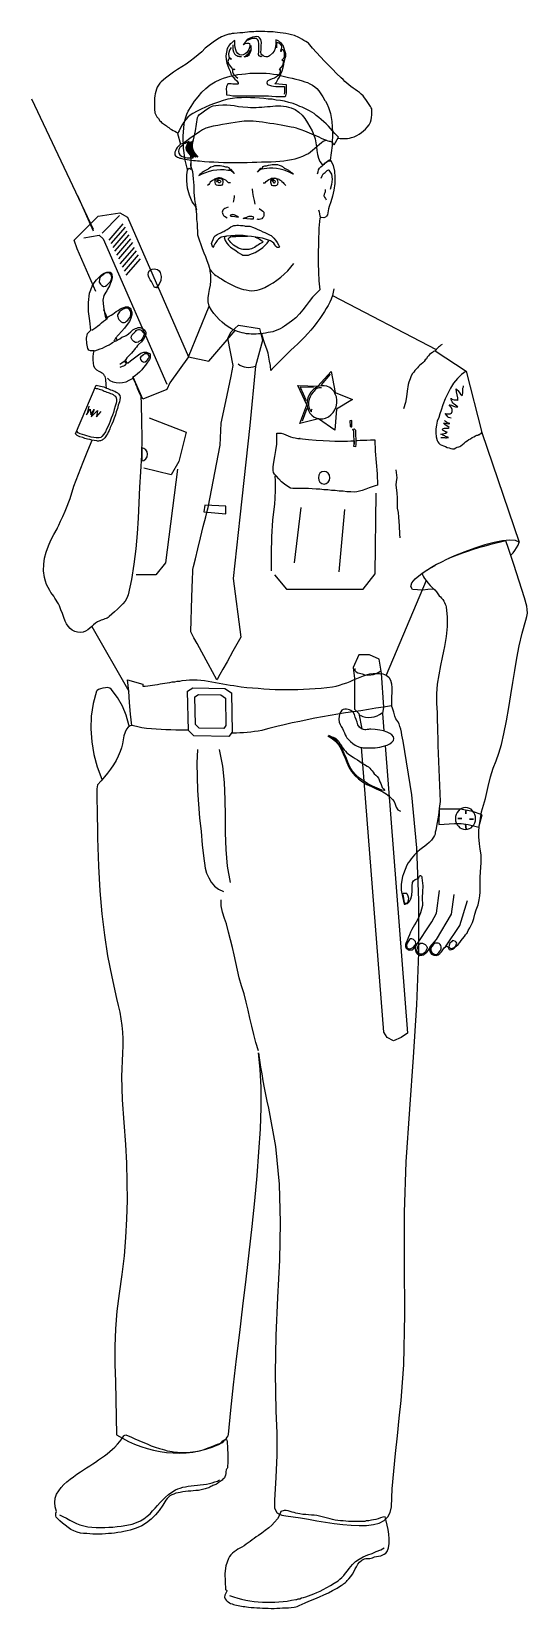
# Model space of a CAD drawing. Extents: x 139.28 to 139.9, y 57.95 to 59.89.
import ezdxf

# ---------------------------------------------------------------- set-up
doc = ezdxf.new("R2010")
doc.units = 0
doc.layers.get('0').update_dxf_attribs({"linetype": 'CONTINUOUS'})

msp = doc.modelspace()

# ---------------------------------------------------------------- linework, layer by layer
for p, q in [((139.4783, 59.4944), (139.5037, 59.5569)), ((139.6555, 59.5697), (139.7833, 59.5033)), ((139.5033, 59.4892), (139.5358, 59.5267)), ((139.7819, 59.5019), (139.8204, 59.4768)), ((139.4783, 59.4944), (139.5033, 59.4892)), ((139.8204, 59.4768), (139.8394, 59.4012)), ((139.3391, 59.3998), (139.3647, 59.4595)), ((139.8394, 59.4012), (139.8857, 59.2664)), ((139.7708, 59.2189), (139.7216, 59.1026)), ((139.3592, 59.1626), (139.4049, 59.083))]:
    msp.add_line(p, q)
at = {"linetype": 'CONTINUOUS'}
for points in [[(139.6622, 59.7634), (139.6625, 59.7634), (139.665, 59.7631), (139.6672, 59.7631), (139.6695, 59.7631), (139.672, 59.7631), (139.6742, 59.7631), (139.6767, 59.7637), (139.6792, 59.7642), (139.6823, 59.7653), (139.6854, 59.7667), (139.6884, 59.7684), (139.6912, 59.7704), (139.6937, 59.7726), (139.6962, 59.7748), (139.6985, 59.7773), (139.7007, 59.7801), (139.7024, 59.7832), (139.7032, 59.786), (139.7035, 59.7888), (139.7041, 59.7924), (139.7041, 59.798), (139.7041, 59.7997), (139.7032, 59.801), (139.7024, 59.8024), (139.7016, 59.8036), (139.6999, 59.8061), (139.6985, 59.8086), (139.6968, 59.8111), (139.6949, 59.8133), (139.6932, 59.8156), (139.6909, 59.8178), (139.689, 59.8197), (139.6865, 59.8214), (139.6837, 59.8234), (139.6809, 59.8253), (139.6784, 59.8273), (139.6759, 59.8292), (139.6734, 59.8312), (139.6709, 59.8334), (139.6686, 59.8357), (139.6661, 59.8379), (139.6605, 59.8432), (139.6555, 59.8485), (139.6505, 59.8535), (139.6457, 59.8585), (139.6407, 59.8636), (139.636, 59.8689), (139.6309, 59.8744), (139.6259, 59.8803), (139.6248, 59.8814), (139.6229, 59.8825), (139.6204, 59.8839), (139.6178, 59.8856), (139.615, 59.887), (139.6125, 59.8884), (139.6103, 59.8892), (139.6089, 59.8898), (139.6053, 59.8906), (139.6019, 59.8915), (139.5983, 59.8923), (139.5947, 59.8929), (139.5913, 59.8934), (139.588, 59.8937), (139.5852, 59.894), (139.5824, 59.8943), (139.5788, 59.8945), (139.5754, 59.8945), (139.5724, 59.8948), (139.5693, 59.8948), (139.5665, 59.8948), (139.564, 59.8948), (139.5612, 59.8948), (139.5587, 59.8945), (139.5562, 59.8945), (139.5534, 59.8943), (139.5509, 59.894), (139.5478, 59.8937), (139.545, 59.8934), (139.5417, 59.8931), (139.5383, 59.8929), (139.5347, 59.8926), (139.5333, 59.8926), (139.5322, 59.8923), (139.5308, 59.892), (139.5294, 59.8917), (139.528, 59.8915), (139.5266, 59.8912), (139.5255, 59.8906), (139.5241, 59.8903), (139.5188, 59.8881), (139.5138, 59.8853), (139.5087, 59.8817), (139.5037, 59.8781), (139.499, 59.8742), (139.4945, 59.87), (139.49, 59.8661), (139.4856, 59.8624), (139.4803, 59.8583), (139.4752, 59.8546), (139.47, 59.8513), (139.4649, 59.8482), (139.4599, 59.8449), (139.4549, 59.8412), (139.4499, 59.8376), (139.4448, 59.8331), (139.4429, 59.8312), (139.4412, 59.8287), (139.4398, 59.8264), (139.4387, 59.8239), (139.4379, 59.8211), (139.4373, 59.8183), (139.4367, 59.8156), (139.4365, 59.8128), (139.4362, 59.8083), (139.4362, 59.8038), (139.4365, 59.7994), (139.437, 59.7949), (139.4379, 59.7921), (139.4392, 59.7899), (139.4412, 59.7876), (139.4429, 59.7851), (139.444, 59.784), (139.4451, 59.7829), (139.4462, 59.7821), (139.4473, 59.7812), (139.4487, 59.7804), (139.4499, 59.7796), (139.4512, 59.7787), (139.4524, 59.7776), (139.454, 59.7765), (139.4557, 59.7751), (139.4574, 59.7743), (139.4593, 59.7731), (139.4613, 59.772), (139.4633, 59.7709), (139.4649, 59.7701), (139.4649, 59.7698)], [(139.5846, 59.8306), (139.5866, 59.8326), (139.5885, 59.8357), (139.5905, 59.8387), (139.5922, 59.8426), (139.5938, 59.8465), (139.5949, 59.8504), (139.5958, 59.8541), (139.5963, 59.8574), (139.5969, 59.8602), (139.5975, 59.8622), (139.598, 59.8644), (139.598, 59.8672), (139.5975, 59.87), (139.5961, 59.8739), (139.5947, 59.8778), (139.593, 59.88), (139.5913, 59.8814), (139.5894, 59.8828), (139.5877, 59.8839), (139.586, 59.8848), (139.586, 59.8792), (139.5849, 59.8739), (139.5838, 59.8708), (139.5818, 59.868), (139.5782, 59.865), (139.5768, 59.8641), (139.5754, 59.8638), (139.5735, 59.8638), (139.5718, 59.8641), (139.5701, 59.865), (139.5687, 59.8661), (139.5676, 59.8675), (139.5673, 59.8691), (139.5676, 59.8733), (139.5679, 59.8772), (139.5682, 59.8814), (139.5673, 59.885), (139.5659, 59.887), (139.5643, 59.8881), (139.562, 59.8887), (139.5598, 59.8884), (139.5573, 59.8878), (139.5551, 59.887), (139.5528, 59.8862), (139.5506, 59.885), (139.5492, 59.8834), (139.5472, 59.8806), (139.5458, 59.8783), (139.5461, 59.8789), (139.5478, 59.88), (139.55, 59.8803), (139.5523, 59.8803), (139.5534, 59.88), (139.5537, 59.8778), (139.5534, 59.8753), (139.5525, 59.8728), (139.5514, 59.8705), (139.5498, 59.8686), (139.5481, 59.8672), (139.5458, 59.8661), (139.5436, 59.8658), (139.5411, 59.8663), (139.5389, 59.8677), (139.5375, 59.8697), (139.5364, 59.8722), (139.5358, 59.875), (139.5353, 59.8781), (139.5353, 59.8809), (139.5353, 59.8836), (139.5338, 59.8828), (139.5325, 59.8817), (139.5311, 59.8806), (139.5297, 59.8795), (139.5286, 59.8783), (139.5274, 59.8769), (139.5266, 59.8753), (139.526, 59.8739), (139.5249, 59.8694), (139.5244, 59.865), (139.5246, 59.8602), (139.5255, 59.8557), (139.5266, 59.8524), (139.528, 59.8493), (139.5294, 59.846), (139.5305, 59.8426), (139.5311, 59.8415), (139.5322, 59.8398), (139.5338, 59.8382), (139.5355, 59.8362), (139.5372, 59.8345), (139.5386, 59.8329), (139.5394, 59.8315), (139.5394, 59.8303), (139.5389, 59.8301), (139.5372, 59.8301), (139.5353, 59.8301), (139.533, 59.8301), (139.5308, 59.8303), (139.5288, 59.8303), (139.5274, 59.8303), (139.5269, 59.8303), (139.5252, 59.8273), (139.5246, 59.8239), (139.5249, 59.8206), (139.5252, 59.8167), (139.5291, 59.8164), (139.5327, 59.8158), (139.5361, 59.8158), (139.5391, 59.8156), (139.5419, 59.8156), (139.5445, 59.8156), (139.5467, 59.8156), (139.5492, 59.8156), (139.5514, 59.8156), (139.5539, 59.8156), (139.5562, 59.8158), (139.559, 59.8158), (139.5618, 59.8158), (139.5648, 59.8158), (139.5682, 59.8158), (139.5718, 59.8158), (139.5735, 59.8158), (139.5768, 59.8156), (139.581, 59.8153), (139.5858, 59.815), (139.5902, 59.8147), (139.5941, 59.8147), (139.5969, 59.815), (139.598, 59.8158), (139.5989, 59.8195), (139.5991, 59.8228), (139.5991, 59.8259), (139.5989, 59.8292), (139.5846, 59.8306)], [(139.5684, 59.8641), (139.5676, 59.8638), (139.5671, 59.8641), (139.5665, 59.8644), (139.5657, 59.8647), (139.5651, 59.865), (139.5651, 59.8655), (139.5651, 59.8661), (139.5646, 59.8663), (139.5648, 59.8705), (139.5648, 59.875), (139.5648, 59.8792), (139.5643, 59.8834), (139.5634, 59.885), (139.562, 59.8862), (139.5604, 59.8864), (139.5584, 59.8864), (139.5565, 59.8862), (139.5545, 59.8856), (139.5525, 59.8848), (139.5509, 59.8836)], [(139.5308, 59.8753), (139.5286, 59.8717), (139.5274, 59.8675), (139.528, 59.8636), (139.5313, 59.861), (139.5302, 59.861), (139.5291, 59.8613), (139.5283, 59.8613), (139.5277, 59.861), (139.5269, 59.858), (139.5277, 59.8549), (139.5294, 59.8521), (139.5316, 59.8496), (139.5322, 59.849), (139.533, 59.8488), (139.5341, 59.8485), (139.5353, 59.8482), (139.5344, 59.8482), (139.5338, 59.8482), (139.533, 59.8482), (139.5325, 59.8476), (139.5325, 59.8446), (139.5341, 59.8418), (139.5364, 59.8396), (139.5391, 59.8376)], [(139.533, 59.8786), (139.5327, 59.8758), (139.533, 59.8728), (139.5336, 59.87), (139.535, 59.8675), (139.5358, 59.8666), (139.5366, 59.8658), (139.5378, 59.8652), (139.5389, 59.8647), (139.54, 59.8644), (139.5411, 59.8641), (139.5425, 59.8641), (139.5436, 59.8641)], [(139.5556, 59.8736), (139.5551, 59.8719), (139.5545, 59.87), (139.5539, 59.8683), (139.5531, 59.8666), (139.552, 59.8652), (139.5506, 59.8641), (139.5489, 59.8636), (139.547, 59.8636), (139.5486, 59.8647), (139.5503, 59.8663), (139.552, 59.8677), (139.5534, 59.8694), (139.5545, 59.8714), (139.5553, 59.8733), (139.5556, 59.8753), (139.5556, 59.8775)], [(139.5872, 59.8747), (139.5872, 59.8764), (139.5872, 59.8781), (139.5869, 59.8797), (139.5866, 59.8814), (139.5885, 59.8814), (139.5899, 59.8806), (139.5913, 59.8792), (139.5924, 59.8778), (139.593, 59.8761), (139.5927, 59.8744), (139.5922, 59.8725), (139.5916, 59.8708), (139.5919, 59.8708), (139.5922, 59.8708), (139.5924, 59.8708), (139.5927, 59.8708), (139.5927, 59.8717), (139.5933, 59.8725), (139.5941, 59.8725), (139.5947, 59.8722), (139.5961, 59.8691), (139.5963, 59.8655), (139.5955, 59.8622), (139.5933, 59.8594), (139.5938, 59.8594), (139.5941, 59.8594), (139.5947, 59.8594), (139.5947, 59.8594), (139.5949, 59.856), (139.5941, 59.8532), (139.5922, 59.8504), (139.5899, 59.8482), (139.5905, 59.8482), (139.5908, 59.8482), (139.5913, 59.8482), (139.5913, 59.8482), (139.5913, 59.8451), (139.5905, 59.8426), (139.5888, 59.8407), (139.5866, 59.839), (139.5841, 59.8376), (139.5813, 59.8365), (139.5785, 59.8354), (139.576, 59.8343), (139.5751, 59.8334), (139.5749, 59.8317), (139.5751, 59.8303), (139.5754, 59.8295), (139.5779, 59.8287), (139.5805, 59.8281), (139.583, 59.8276), (139.5858, 59.8273), (139.5885, 59.8273), (139.5911, 59.8273), (139.5938, 59.8273), (139.5966, 59.8273), (139.5966, 59.825), (139.5966, 59.8225), (139.5966, 59.82), (139.5961, 59.8178)], [(139.4772, 59.7251), (139.4741, 59.7366), (139.4722, 59.7514), (139.4719, 59.7662), (139.473, 59.781), (139.4739, 59.7851), (139.475, 59.7893), (139.4761, 59.7932), (139.4778, 59.7966), (139.4817, 59.8027), (139.4856, 59.8089), (139.49, 59.8144), (139.4948, 59.82), (139.4998, 59.8248), (139.5051, 59.8292), (139.511, 59.8329), (139.5174, 59.8359), (139.5213, 59.8373), (139.5255, 59.8387), (139.5297, 59.8398), (139.5344, 59.8407), (139.5389, 59.8418), (139.5439, 59.8424), (139.5486, 59.8429), (139.5537, 59.8435), (139.5587, 59.8437), (139.5637, 59.8437), (139.5687, 59.8437), (139.5738, 59.8435), (139.5785, 59.8432), (139.583, 59.8424), (139.5874, 59.8418), (139.5916, 59.8407), (139.5966, 59.8393), (139.6016, 59.8382), (139.6061, 59.8373), (139.6103, 59.8362), (139.6142, 59.8354), (139.6181, 59.8343), (139.6215, 59.8331), (139.6248, 59.832), (139.6279, 59.8306), (139.6309, 59.829), (139.6337, 59.8267), (139.6365, 59.8245), (139.639, 59.8217), (139.6413, 59.8183), (139.6438, 59.8144), (139.646, 59.81), (139.6469, 59.8091), (139.6485, 59.8064), (139.6508, 59.8013), (139.6533, 59.7941), (139.6549, 59.784), (139.6558, 59.7709), (139.6552, 59.7544), (139.6527, 59.7366), (139.6527, 59.7366)], [(139.2849, 59.8119), (139.3608, 59.6515)], [(139.4686, 59.7561), (139.4672, 59.755), (139.4658, 59.7536), (139.4644, 59.7519), (139.463, 59.75), (139.4621, 59.748), (139.4616, 59.7464), (139.4613, 59.7444), (139.4616, 59.743), (139.4624, 59.7419), (139.4635, 59.7408), (139.4646, 59.7402), (139.466, 59.7397), (139.4674, 59.7391), (139.4688, 59.7388), (139.4702, 59.7385), (139.4716, 59.7383), (139.4741, 59.7377), (139.4766, 59.7371), (139.4792, 59.7369), (139.4819, 59.7366), (139.4845, 59.736), (139.487, 59.736), (139.4895, 59.7357), (139.492, 59.7355), (139.4979, 59.7349), (139.5037, 59.7346), (139.5096, 59.7344), (139.5154, 59.7341), (139.5213, 59.7338), (139.5272, 59.7338), (139.533, 59.7338), (139.5389, 59.7338), (139.5447, 59.7338), (139.5506, 59.7338), (139.5565, 59.7341), (139.5623, 59.7341), (139.5682, 59.7344), (139.574, 59.7346), (139.5799, 59.7346), (139.5858, 59.7349), (139.5908, 59.7352), (139.5955, 59.7357), (139.6003, 59.7363), (139.605, 59.7371), (139.6097, 59.7383), (139.6145, 59.7397), (139.619, 59.7413), (139.6234, 59.7433), (139.6259, 59.7447), (139.6284, 59.7466), (139.6312, 59.7489), (139.634, 59.7514), (139.6368, 59.7539), (139.6396, 59.7561), (139.6421, 59.7581), (139.6443, 59.7597), (139.6477, 59.7609), (139.6499, 59.7603), (139.6516, 59.76), (139.6527, 59.7597), (139.6535, 59.7595), (139.6544, 59.7589), (139.6552, 59.7581), (139.6561, 59.757), (139.6575, 59.7553), (139.663, 59.7648), (139.6583, 59.7695), (139.6558, 59.7726), (139.6533, 59.7754), (139.6505, 59.7782), (139.6477, 59.781), (139.6449, 59.7837), (139.6418, 59.7865), (139.6388, 59.789), (139.6357, 59.7916), (139.6329, 59.7938), (139.6301, 59.7955), (139.6273, 59.7971), (139.6242, 59.7988), (139.6215, 59.8002), (139.6184, 59.8016), (139.6153, 59.8027), (139.612, 59.8041), (139.607, 59.8061), (139.6019, 59.8075), (139.5966, 59.8089), (139.5916, 59.81), (139.5863, 59.8105), (139.5813, 59.8114), (139.5763, 59.8116), (139.5712, 59.8122), (139.5657, 59.8128), (139.5601, 59.8131), (139.5548, 59.8133), (139.5492, 59.8136), (139.5436, 59.8133), (139.538, 59.8131), (139.5325, 59.8125), (139.5269, 59.8114), (139.521, 59.81), (139.5154, 59.808), (139.5101, 59.8061), (139.5045, 59.8041), (139.4993, 59.8016), (139.4939, 59.7991), (139.4889, 59.7966), (139.4836, 59.7938), (139.4805, 59.7918), (139.4775, 59.7893), (139.475, 59.7865), (139.4727, 59.7832), (139.4705, 59.7798), (139.4686, 59.7762), (139.4666, 59.7726), (139.4646, 59.7692), (139.4686, 59.7561)], [(139.4892, 59.6587), (139.4886, 59.6635), (139.4884, 59.6702), (139.4878, 59.6763), (139.4875, 59.6794), (139.4828, 59.6852), (139.4794, 59.6933), (139.4772, 59.702), (139.4761, 59.7109), (139.4761, 59.7185), (139.4769, 59.7243), (139.4786, 59.7268), (139.4811, 59.7254), (139.4817, 59.7265), (139.4817, 59.731), (139.4814, 59.7366), (139.4811, 59.7411), (139.4825, 59.7519), (139.4845, 59.7614), (139.4867, 59.7726), (139.4892, 59.789), (139.49, 59.7907), (139.492, 59.7927), (139.4945, 59.7949), (139.4979, 59.7974), (139.5009, 59.7994), (139.5043, 59.8013), (139.5068, 59.8027), (139.5087, 59.8033), (139.5152, 59.8041), (139.5207, 59.8044), (139.5255, 59.8044), (139.5302, 59.8041), (139.5347, 59.8036), (139.5397, 59.8027), (139.545, 59.8022), (139.5514, 59.8016), (139.5548, 59.8013), (139.5581, 59.8013), (139.5618, 59.8013), (139.5651, 59.8016), (139.5684, 59.8019), (139.5718, 59.8022), (139.5754, 59.8024), (139.5788, 59.8027), (139.5821, 59.803), (139.5855, 59.8033), (139.5888, 59.8033), (139.5919, 59.8033), (139.5952, 59.803), (139.5986, 59.8027), (139.6016, 59.8019), (139.6047, 59.801), (139.6097, 59.7988), (139.6142, 59.7957), (139.6181, 59.7918), (139.6217, 59.7876), (139.6248, 59.7826), (139.6279, 59.7776), (139.6304, 59.7726), (139.6326, 59.7673), (139.6343, 59.7628), (139.6351, 59.7578), (139.636, 59.753), (139.6365, 59.7483), (139.6371, 59.7436), (139.6382, 59.7391), (139.6399, 59.7349), (139.6427, 59.731), (139.6438, 59.7307), (139.6449, 59.7313), (139.6463, 59.7327), (139.648, 59.7341), (139.6497, 59.7357), (139.651, 59.7366), (139.6524, 59.7369), (139.6535, 59.736), (139.6566, 59.7299), (139.658, 59.7229), (139.6586, 59.7154), (139.6583, 59.7076), (139.6572, 59.6997), (139.6555, 59.6922), (139.6535, 59.6852), (139.6516, 59.6794), (139.6508, 59.6766), (139.6502, 59.6741), (139.6499, 59.6716), (139.6494, 59.6693), (139.6483, 59.6677), (139.6469, 59.6663), (139.6449, 59.6657), (139.6418, 59.666), (139.6399, 59.6651), (139.6388, 59.6526), (139.6382, 59.6356), (139.6379, 59.6205), (139.6379, 59.6096), (139.6382, 59.5987), (139.639, 59.5879), (139.6402, 59.577), (139.6354, 59.5725), (139.6309, 59.5678), (139.627, 59.5627), (139.6231, 59.5577), (139.6192, 59.5524), (139.615, 59.5474), (139.6103, 59.5426), (139.605, 59.5382), (139.6022, 59.5362), (139.5994, 59.5343), (139.5966, 59.5323), (139.5941, 59.5306), (139.5911, 59.529), (139.5883, 59.5276), (139.5852, 59.5262), (139.5821, 59.5253), (139.5791, 59.5248), (139.5763, 59.5242), (139.5732, 59.5237), (139.5704, 59.5231), (139.5673, 59.5228), (139.5646, 59.5226), (139.5615, 59.5223), (139.5587, 59.5223), (139.5556, 59.5223), (139.5528, 59.5226), (139.5498, 59.5228), (139.547, 59.5234), (139.5442, 59.5239), (139.5414, 59.5248), (139.5386, 59.5256), (139.5358, 59.5267), (139.5313, 59.5287), (139.5272, 59.5312), (139.5232, 59.534), (139.5196, 59.5371), (139.516, 59.5404), (139.5126, 59.544), (139.5096, 59.5477), (139.5065, 59.5519), (139.5037, 59.5569), (139.5026, 59.5619), (139.5026, 59.5669), (139.5032, 59.5722), (139.5043, 59.5772), (139.5054, 59.5825), (139.5059, 59.5879), (139.5057, 59.5931), (139.5057, 59.5954), (139.5054, 59.5976), (139.5051, 59.5996), (139.5051, 59.6015), (139.5032, 59.6074), (139.5012, 59.6124), (139.4995, 59.6174), (139.4976, 59.6222), (139.4956, 59.6272), (139.4937, 59.6322), (139.4917, 59.6378), (139.4898, 59.6442), (139.4892, 59.6587)], [(139.6477, 59.7609), (139.646, 59.7614), (139.6427, 59.7628), (139.6382, 59.765), (139.6329, 59.7673), (139.6273, 59.7698), (139.6217, 59.772), (139.617, 59.774), (139.6134, 59.7751), (139.6111, 59.7757), (139.6081, 59.7765), (139.6047, 59.7771), (139.6008, 59.7779), (139.5966, 59.7787), (139.5924, 59.7796), (139.5877, 59.7804), (139.5832, 59.7812), (139.5785, 59.7818), (139.574, 59.7826), (139.5696, 59.7832), (139.5654, 59.7837), (139.5615, 59.784), (139.5581, 59.7843), (139.5551, 59.7846), (139.5525, 59.7846), (139.5467, 59.7843), (139.5411, 59.7837), (139.5358, 59.7829), (139.5305, 59.7821), (139.5255, 59.7812), (139.5202, 59.7804), (139.5146, 59.7793), (139.5087, 59.7784), (139.5043, 59.7773), (139.4998, 59.7757), (139.4956, 59.7737), (139.4917, 59.7712), (139.4878, 59.7684), (139.4839, 59.7659), (139.48, 59.7631), (139.4761, 59.7603), (139.4747, 59.7592), (139.4725, 59.7578), (139.4702, 59.7567), (139.4686, 59.7561)], [(139.4697, 59.7539), (139.4677, 59.7519), (139.4663, 59.7497), (139.4658, 59.7472), (139.4663, 59.745), (139.4677, 59.743), (139.4697, 59.7416), (139.4716, 59.7405), (139.4741, 59.7399), (139.4766, 59.7394), (139.4792, 59.7394), (139.4817, 59.7394), (139.4842, 59.7394), (139.4831, 59.7408), (139.4819, 59.7419), (139.4808, 59.743), (139.4797, 59.7441), (139.4783, 59.7452), (139.4775, 59.7466), (139.4764, 59.748), (139.4758, 59.7494), (139.4755, 59.7522), (139.4761, 59.7547), (139.4775, 59.7572), (139.4789, 59.7595), (139.4778, 59.7589), (139.4764, 59.7583), (139.4752, 59.7578), (139.4741, 59.7572), (139.4727, 59.7564), (139.4716, 59.7558), (139.4708, 59.7547), (139.4697, 59.7539)], [(139.4828, 59.7405), (139.4808, 59.7427), (139.4789, 59.7447), (139.4772, 59.7466), (139.4758, 59.7494), (139.4752, 59.7517), (139.4758, 59.7536), (139.4766, 59.7553), (139.4778, 59.7575)], [(139.4789, 59.7581), (139.4778, 59.7558), (139.4769, 59.7539), (139.4766, 59.7519), (139.4772, 59.7494), (139.4786, 59.7466), (139.4803, 59.7447), (139.4822, 59.7427), (139.4842, 59.7402)], [(139.48, 59.7586), (139.4789, 59.7564), (139.478, 59.7542), (139.478, 59.7519), (139.4786, 59.7494), (139.48, 59.7466), (139.4817, 59.7447), (139.4833, 59.7427), (139.4853, 59.7402)], [(139.4808, 59.7589), (139.48, 59.7567), (139.4794, 59.7544), (139.4794, 59.7519), (139.48, 59.7494), (139.4811, 59.7466), (139.4828, 59.7447), (139.4847, 59.7427), (139.4867, 59.7402)], [(139.4819, 59.7595), (139.4811, 59.7572), (139.4808, 59.7547), (139.4808, 59.7522), (139.4814, 59.7494), (139.4825, 59.7466), (139.4842, 59.7444), (139.4859, 59.7424), (139.4878, 59.7402)], [(139.4831, 59.76), (139.4822, 59.7575), (139.4819, 59.7547), (139.4822, 59.7519), (139.4828, 59.7491), (139.4839, 59.7466), (139.4856, 59.7444), (139.4872, 59.7424), (139.4892, 59.7402)], [(139.4903, 59.7402), (139.4884, 59.7424), (139.487, 59.7444), (139.4853, 59.7464), (139.4842, 59.7491), (139.4833, 59.7519), (139.4831, 59.755), (139.4833, 59.7581), (139.4842, 59.7606)], [(139.4808, 59.7324), (139.4808, 59.7299), (139.4814, 59.7274), (139.4822, 59.7249), (139.4831, 59.7224), (139.4842, 59.7137), (139.4847, 59.7053), (139.4847, 59.697), (139.4856, 59.6883), (139.4861, 59.685), (139.4867, 59.6819), (139.4875, 59.6785), (139.4881, 59.6755)], [(139.5308, 59.7251), (139.5288, 59.7254), (139.5286, 59.7263), (139.5283, 59.7271), (139.5263, 59.7277), (139.5241, 59.7279), (139.5216, 59.7285), (139.5193, 59.729), (139.5171, 59.7293), (139.5149, 59.7296), (139.5126, 59.7296), (139.5104, 59.7293), (139.5085, 59.7288), (139.5059, 59.7277), (139.5043, 59.7268), (139.5032, 59.7263), (139.5026, 59.7257), (139.502, 59.7251), (139.5009, 59.7246), (139.4993, 59.7237), (139.4967, 59.7226), (139.497, 59.7226), (139.4962, 59.7221), (139.4951, 59.7212), (139.4937, 59.7201), (139.4923, 59.719), (139.4914, 59.7182), (139.4909, 59.7176), (139.4912, 59.7176), (139.4953, 59.7198), (139.4998, 59.7215), (139.504, 59.7229), (139.5087, 59.724), (139.5132, 59.7246), (139.5177, 59.7249), (139.5224, 59.7249), (139.5269, 59.7243), (139.5294, 59.724), (139.5313, 59.7232), (139.5333, 59.7218), (139.535, 59.7201), (139.5308, 59.7251)], [(139.5673, 59.7268), (139.5696, 59.7271), (139.5698, 59.7279), (139.5698, 59.7288), (139.5721, 59.7293), (139.5743, 59.7296), (139.5768, 59.7302), (139.5791, 59.7307), (139.5813, 59.731), (139.5835, 59.7313), (139.5858, 59.7313), (139.588, 59.731), (139.5899, 59.7304), (139.5924, 59.7293), (139.5941, 59.7285), (139.5949, 59.7279), (139.5958, 59.7274), (139.5963, 59.7268), (139.5975, 59.7263), (139.5991, 59.7254), (139.6016, 59.7243), (139.6014, 59.7243), (139.6019, 59.7237), (139.603, 59.7229), (139.6044, 59.7218), (139.6058, 59.7207), (139.607, 59.7198), (139.6075, 59.7193), (139.6072, 59.7193), (139.6016, 59.7221), (139.5961, 59.724), (139.5911, 59.7254), (139.5866, 59.7263), (139.5821, 59.7265), (139.5782, 59.7265), (139.5746, 59.7263), (139.5715, 59.726), (139.569, 59.7254), (139.5671, 59.7249), (139.5651, 59.7235), (139.5634, 59.7218), (139.5673, 59.7268)], [(139.6371, 59.7198), (139.6379, 59.7221), (139.6385, 59.7246), (139.6396, 59.7265), (139.6413, 59.7282), (139.6427, 59.7293), (139.6443, 59.7307), (139.6457, 59.7321), (139.6471, 59.7332), (139.6485, 59.7344), (139.6502, 59.7352), (139.6519, 59.7357), (139.6538, 59.7357)], [(139.5299, 59.7084), (139.5291, 59.7084), (139.5286, 59.7084), (139.5277, 59.7084), (139.5274, 59.7087), (139.526, 59.7104), (139.5244, 59.7118), (139.5224, 59.7126), (139.5205, 59.7137), (139.5191, 59.7143), (139.5179, 59.7145), (139.5165, 59.7148), (139.5154, 59.7148), (139.514, 59.7145), (139.5129, 59.714), (139.5115, 59.7137), (139.5104, 59.7131), (139.5096, 59.7123), (139.5085, 59.7118), (139.5073, 59.7109), (139.5068, 59.7106), (139.5051, 59.7092), (139.504, 59.7078), (139.5032, 59.7064), (139.5018, 59.7051)], [(139.5163, 59.7053), (139.5143, 59.7053), (139.5126, 59.7059), (139.5115, 59.707), (139.511, 59.7095), (139.5112, 59.7115), (139.5124, 59.7129), (139.514, 59.714), (139.516, 59.7143), (139.5179, 59.714), (139.5196, 59.7129), (139.5207, 59.7112), (139.5207, 59.7095), (139.5202, 59.707), (139.5193, 59.7059), (139.5179, 59.7053), (139.5163, 59.7053)], [(139.5146, 59.7123), (139.514, 59.712), (139.5135, 59.7115), (139.5132, 59.7112), (139.5129, 59.7106), (139.5129, 59.7104), (139.5132, 59.7104), (139.5135, 59.7104), (139.5138, 59.7104), (139.5143, 59.7109), (139.5146, 59.7112), (139.5152, 59.7118), (139.5154, 59.7123), (139.5152, 59.7123), (139.5152, 59.7123), (139.5149, 59.7123), (139.5146, 59.7123)], [(139.5163, 59.7084), (139.5157, 59.7087), (139.5152, 59.709), (139.5149, 59.7095), (139.5146, 59.7101), (139.5149, 59.7109), (139.5152, 59.7115), (139.5157, 59.7118), (139.5163, 59.712), (139.5168, 59.7118), (139.5174, 59.7115), (139.5177, 59.7109), (139.5179, 59.7101), (139.5177, 59.7095), (139.5174, 59.709), (139.5168, 59.7087), (139.5163, 59.7084)], [(139.5701, 59.7084), (139.5707, 59.7084), (139.5715, 59.7084), (139.5721, 59.7084), (139.5726, 59.7084), (139.574, 59.7101), (139.5757, 59.7115), (139.5774, 59.7126), (139.5793, 59.7137), (139.5807, 59.7143), (139.5821, 59.7145), (139.5832, 59.7145), (139.5846, 59.7145), (139.5858, 59.7143), (139.5872, 59.7137), (139.5883, 59.7134), (139.5894, 59.7129), (139.5905, 59.7123), (139.5916, 59.7118), (139.5927, 59.7109), (139.5933, 59.7104), (139.5949, 59.709), (139.5958, 59.7078), (139.5969, 59.7064), (139.5983, 59.7051)], [(139.5838, 59.7051), (139.5858, 59.7051), (139.5872, 59.7056), (139.5883, 59.707), (139.5888, 59.7095), (139.5885, 59.7112), (139.5874, 59.7129), (139.586, 59.714), (139.5841, 59.7143), (139.5821, 59.714), (139.5805, 59.7129), (139.5793, 59.7112), (139.5791, 59.7095), (139.5799, 59.707), (139.5807, 59.7056), (139.5821, 59.7051), (139.5838, 59.7051)], [(139.5824, 59.7129), (139.5818, 59.7126), (139.5813, 59.7123), (139.581, 59.7118), (139.581, 59.7112), (139.581, 59.7112), (139.5813, 59.7112), (139.5816, 59.7109), (139.5816, 59.7109), (139.5821, 59.7115), (139.5824, 59.7118), (139.583, 59.7123), (139.5832, 59.7129), (139.583, 59.7129), (139.583, 59.7129), (139.5827, 59.7129), (139.5824, 59.7129)], [(139.5838, 59.7084), (139.5844, 59.7084), (139.5849, 59.709), (139.5852, 59.7092), (139.5855, 59.7101), (139.5852, 59.7106), (139.5849, 59.7112), (139.5844, 59.7115), (139.5838, 59.7118), (139.5832, 59.7115), (139.5827, 59.7112), (139.5824, 59.7106), (139.5821, 59.7101), (139.5824, 59.7092), (139.5827, 59.709), (139.5832, 59.7084), (139.5838, 59.7084)], [(139.6418, 59.7143), (139.6427, 59.7173), (139.6443, 59.7196), (139.6466, 59.7215), (139.6488, 59.7235), (139.6491, 59.7237), (139.6499, 59.7243), (139.6505, 59.7246), (139.651, 59.7243), (139.6544, 59.7193), (139.6552, 59.7129), (139.6544, 59.7064), (139.6527, 59.7003)], [(139.3614, 59.649), (139.3421, 59.6925)], [(139.5347, 59.6928), (139.5347, 59.6908), (139.5341, 59.6889), (139.5336, 59.6866), (139.5333, 59.6847)], [(139.5565, 59.7011), (139.5573, 59.6967), (139.5581, 59.6917), (139.5592, 59.6869), (139.5598, 59.6825)], [(139.6466, 59.7003), (139.6466, 59.6989), (139.6466, 59.6975), (139.646, 59.6961), (139.6455, 59.6947), (139.6449, 59.6925), (139.6457, 59.6911), (139.6469, 59.6894), (139.648, 59.6875)], [(139.3642, 59.575), (139.3413, 59.6275), (139.3374, 59.6381), (139.367, 59.6677), (139.3938, 59.6716), (139.4033, 59.6663), (139.4783, 59.4944), (139.4554, 59.4623), (139.4515, 59.4542), (139.4219, 59.4422), (139.4101, 59.4695)], [(139.5272, 59.6785), (139.5252, 59.678), (139.5232, 59.6771), (139.5216, 59.676), (139.5207, 59.6749), (139.5202, 59.6738), (139.5199, 59.6724), (139.5202, 59.6713), (139.5207, 59.6699), (139.5213, 59.6685), (139.5216, 59.6679), (139.5227, 59.6674), (139.5258, 59.6657)], [(139.5397, 59.6665), (139.5386, 59.6671), (139.5372, 59.6677), (139.5361, 59.6682), (139.5347, 59.6691), (139.5336, 59.6693), (139.5322, 59.6696), (139.5311, 59.6693), (139.5299, 59.6688), (139.5297, 59.6682), (139.5305, 59.6677), (139.5316, 59.6674), (139.533, 59.6674)], [(139.5397, 59.6665), (139.5386, 59.6671), (139.5372, 59.6677), (139.5361, 59.6682), (139.5347, 59.6691), (139.5336, 59.6693), (139.5322, 59.6696), (139.5311, 59.6693), (139.5299, 59.6688), (139.5297, 59.6682), (139.5305, 59.6677), (139.5316, 59.6674), (139.533, 59.6674), (139.5397, 59.6665)], [(139.5654, 59.6769), (139.5682, 59.6749), (139.5698, 59.6735), (139.571, 59.6724), (139.5712, 59.671), (139.5712, 59.6685), (139.5707, 59.6668), (139.5696, 59.6654), (139.5684, 59.6643), (139.5668, 59.6638), (139.5654, 59.6635), (139.564, 59.6635), (139.5629, 59.6638)], [(139.6385, 59.6755), (139.6393, 59.673), (139.6396, 59.6704), (139.6402, 59.6677), (139.6418, 59.666)], [(139.372, 59.6465), (139.3932, 59.6682)], [(139.3804, 59.6381), (139.3977, 59.6582)], [(139.3829, 59.6339), (139.4005, 59.654)], [(139.5068, 59.6339), (139.5073, 59.6358), (139.5085, 59.6389), (139.5098, 59.642), (139.511, 59.6434), (139.5135, 59.6448), (139.5154, 59.6459), (139.5174, 59.6465), (139.5188, 59.6473), (139.5202, 59.6481), (139.5219, 59.6487), (139.5235, 59.6498), (139.5258, 59.6512), (139.5283, 59.6529), (139.5305, 59.6543), (139.5325, 59.6551), (139.5341, 59.6559), (139.5361, 59.6562), (139.5378, 59.6565), (139.54, 59.6565), (139.5425, 59.6562), (139.5456, 59.6559), (139.5472, 59.6557), (139.5481, 59.6554), (139.5484, 59.6554), (139.5484, 59.6554), (139.5492, 59.6551), (139.5509, 59.6551), (139.5539, 59.6551), (139.5551, 59.6548), (139.5573, 59.654), (139.5604, 59.6526), (139.5637, 59.6512), (139.5671, 59.6498), (139.5698, 59.6484), (139.5721, 59.6476), (139.5732, 59.647), (139.5749, 59.6462), (139.5763, 59.6453), (139.5774, 59.6448), (139.5788, 59.6442), (139.5799, 59.6437), (139.581, 59.6428), (139.5821, 59.6417), (139.5835, 59.6403), (139.5855, 59.6381), (139.5874, 59.6353), (139.5891, 59.6322), (139.5902, 59.6297), (139.5899, 59.6294), (139.5894, 59.6291), (139.5883, 59.6291), (139.5874, 59.6291), (139.5858, 59.6305), (139.5846, 59.6322), (139.5835, 59.6342), (139.5818, 59.6356), (139.5793, 59.637), (139.5768, 59.6381), (139.5743, 59.6389), (139.5718, 59.6398), (139.5693, 59.6403), (139.5665, 59.6409), (139.564, 59.6411), (139.5612, 59.6417), (139.5559, 59.6425), (139.5509, 59.6431), (139.5458, 59.6437), (139.5408, 59.6437), (139.5358, 59.6437), (139.5305, 59.6434), (139.5255, 59.6431), (139.5205, 59.6423), (139.5185, 59.6417), (139.5168, 59.6406), (139.5152, 59.6392), (139.5135, 59.6375), (139.5121, 59.6353), (139.5107, 59.6333), (139.5093, 59.6311), (139.5082, 59.6291), (139.5068, 59.6339)], [(139.5458, 59.6646), (139.5472, 59.6654), (139.5489, 59.666), (139.5503, 59.6665), (139.5517, 59.6671), (139.5531, 59.6674), (139.5548, 59.6677), (139.5562, 59.6674), (139.5579, 59.6671), (139.5584, 59.6665), (139.5581, 59.6657), (139.5579, 59.6649), (139.5581, 59.664), (139.5573, 59.664), (139.5565, 59.664), (139.5556, 59.664), (139.5548, 59.664)], [(139.5458, 59.6646), (139.5472, 59.6654), (139.5489, 59.666), (139.5503, 59.6665), (139.5517, 59.6671), (139.5531, 59.6674), (139.5548, 59.6677), (139.5562, 59.6674), (139.5579, 59.6671), (139.5584, 59.6665), (139.5581, 59.6657), (139.5579, 59.6649), (139.5581, 59.664), (139.5573, 59.664), (139.5565, 59.664), (139.5556, 59.664), (139.5548, 59.664), (139.5458, 59.6646)], [(139.3494, 59.6409), (139.3681, 59.6442), (139.3731, 59.6398)], [(139.3731, 59.6398), (139.4515, 59.4609)], [(139.3854, 59.6291), (139.4027, 59.6492)], [(139.3876, 59.6244), (139.4052, 59.6445)], [(139.3901, 59.6197), (139.4074, 59.6398)], [(139.3924, 59.6149), (139.4099, 59.635)], [(139.5252, 59.6431), (139.5249, 59.6428), (139.5235, 59.642), (139.5224, 59.6411), (139.5235, 59.6375), (139.5255, 59.6345), (139.5277, 59.6319), (139.5302, 59.6294), (139.5333, 59.6272), (139.5364, 59.6252), (139.5394, 59.623), (139.5425, 59.6211), (139.5439, 59.6202), (139.5453, 59.6197), (139.5467, 59.6194), (139.5481, 59.6194), (139.5495, 59.6194), (139.5512, 59.6194), (139.5523, 59.6197), (139.5537, 59.6202), (139.557, 59.6216), (139.5604, 59.623), (139.5637, 59.6247), (139.5668, 59.6269), (139.5698, 59.6291), (139.5726, 59.6317), (139.5751, 59.6345), (139.5774, 59.6372), (139.5763, 59.6384), (139.5763, 59.6384)], [(139.5604, 59.6417), (139.5609, 59.6417), (139.5654, 59.6398), (139.5696, 59.6367), (139.5698, 59.6361), (139.5693, 59.6353), (139.5687, 59.6347), (139.5679, 59.6342), (139.5662, 59.6333), (139.5646, 59.6322), (139.5629, 59.6314), (139.5612, 59.6303), (139.5595, 59.6291), (139.5576, 59.6283), (139.5559, 59.6275), (139.5539, 59.6269), (139.5525, 59.6266), (139.5512, 59.6264), (139.5495, 59.6264), (139.5481, 59.6264), (139.5467, 59.6264), (139.5453, 59.6266), (139.5436, 59.6269), (139.5422, 59.6275), (139.54, 59.6283), (139.538, 59.6294), (139.5358, 59.6305), (139.5338, 59.6319), (139.5322, 59.6333), (139.5305, 59.635), (139.5291, 59.6367), (139.5277, 59.6386), (139.5274, 59.64), (139.5286, 59.6411), (139.5299, 59.642), (139.5316, 59.6425), (139.5364, 59.6425), (139.5414, 59.6431), (139.5464, 59.6431), (139.5509, 59.6431), (139.5509, 59.6431)], [(139.3943, 59.6088), (139.4116, 59.6291)], [(139.3968, 59.6046), (139.4144, 59.6247)], [(139.3993, 59.5998), (139.4166, 59.6199)], [(139.4016, 59.5951), (139.4192, 59.6152)], [(139.3772, 59.4559), (139.377, 59.4598), (139.3765, 59.4667), (139.3762, 59.4684), (139.3756, 59.4701), (139.3748, 59.4712), (139.374, 59.4726), (139.3726, 59.4737), (139.3712, 59.4746), (139.3698, 59.4754), (139.3681, 59.4762), (139.3653, 59.4779), (139.3631, 59.4804), (139.3617, 59.4835), (139.3611, 59.4868), (139.3608, 59.4905), (139.3608, 59.4944), (139.3614, 59.4983), (139.3622, 59.5019), (139.3597, 59.5016), (139.3575, 59.5019), (139.3555, 59.5027), (139.3544, 59.5047), (139.353, 59.5108), (139.3525, 59.5172), (139.3539, 59.5231), (139.358, 59.5273), (139.3566, 59.5387), (139.3553, 59.5502), (139.355, 59.5613), (139.3564, 59.5728), (139.3578, 59.577), (139.3597, 59.5812), (139.3622, 59.5853), (139.365, 59.5892), (139.3681, 59.5926), (139.3712, 59.5954), (139.3745, 59.5973), (139.3776, 59.5987), (139.382, 59.5987), (139.384, 59.5962), (139.3843, 59.5918), (139.3832, 59.5867), (139.382, 59.5842), (139.3809, 59.5817), (139.3798, 59.5798), (139.3787, 59.5778), (139.3776, 59.5758), (139.3765, 59.5739), (139.3751, 59.5719), (139.374, 59.5697), (139.3728, 59.5641), (139.3734, 59.5563), (139.3748, 59.5485), (139.3762, 59.5424), (139.3767, 59.5421), (139.3781, 59.5426), (139.3795, 59.5438), (139.3806, 59.5443), (139.3829, 59.5457), (139.3851, 59.5471), (139.3873, 59.5485), (139.3893, 59.5502), (139.3915, 59.5516), (139.3938, 59.553), (139.396, 59.5541), (139.3985, 59.5552), (139.4005, 59.5558), (139.4021, 59.556), (139.4038, 59.5558), (139.4052, 59.5552), (139.4063, 59.5541), (139.4072, 59.553), (139.4077, 59.5516), (139.4083, 59.5499), (139.4086, 59.546), (139.4074, 59.5421), (139.4055, 59.5379), (139.4027, 59.534), (139.3993, 59.5298), (139.3957, 59.5256), (139.3921, 59.5214), (139.3885, 59.5172), (139.3871, 59.515), (139.3865, 59.5136), (139.3873, 59.5131), (139.389, 59.5139), (139.3935, 59.5167), (139.3963, 59.5184), (139.3985, 59.5195), (139.3999, 59.52), (139.4013, 59.5206), (139.4027, 59.5214), (139.4044, 59.5228), (139.4072, 59.5253), (139.4086, 59.5265), (139.4099, 59.5276), (139.4113, 59.5284), (139.413, 59.5293), (139.4147, 59.5298), (139.4164, 59.5304), (139.4178, 59.5304), (139.4189, 59.5304), (139.4225, 59.529), (139.4247, 59.5273), (139.4259, 59.5248), (139.4259, 59.5223), (139.4247, 59.5192), (139.4228, 59.5161), (139.4203, 59.5128), (139.4166, 59.5094), (139.4155, 59.5083), (139.4141, 59.5064), (139.4127, 59.5047), (139.4116, 59.5033), (139.4097, 59.5011), (139.408, 59.4991), (139.4063, 59.4974), (139.4049, 59.4958), (139.4035, 59.4944), (139.4024, 59.493), (139.401, 59.491), (139.3993, 59.4891), (139.3996, 59.4885), (139.4007, 59.4877), (139.4024, 59.4871), (139.4038, 59.4871), (139.4069, 59.4893), (139.4102, 59.4919), (139.4133, 59.4946), (139.4166, 59.4969), (139.4197, 59.4988), (139.4233, 59.5), (139.4267, 59.5), (139.4303, 59.4985), (139.4309, 59.4974), (139.4312, 59.4955), (139.4309, 59.4933), (139.4303, 59.4913), (139.4278, 59.4877), (139.4253, 59.4843), (139.4228, 59.4813), (139.4206, 59.4785), (139.418, 59.4757), (139.4155, 59.4734), (139.4125, 59.4712), (139.4094, 59.469), (139.4111, 59.4656), (139.4125, 59.4626), (139.4136, 59.4598), (139.4147, 59.4573), (139.4155, 59.4547), (139.4166, 59.4522), (139.418, 59.4494), (139.4197, 59.4464), (139.42, 59.436)], [(139.3684, 59.5862), (139.3698, 59.5839), (139.3714, 59.582), (139.3734, 59.5809), (139.3759, 59.5814), (139.3776, 59.5825), (139.379, 59.5839), (139.3804, 59.5853), (139.3818, 59.5867), (139.3826, 59.5884), (139.3834, 59.5901), (139.3837, 59.592), (139.3834, 59.594), (139.3829, 59.5954), (139.382, 59.5962), (139.3812, 59.5971), (139.3801, 59.5976), (139.3787, 59.5979), (139.3773, 59.5979), (139.3762, 59.5976), (139.3751, 59.5971), (139.3731, 59.5954), (139.3714, 59.5943), (139.37, 59.5929), (139.3687, 59.5906), (139.3684, 59.5862)], [(139.4289, 59.5982), (139.43, 59.6001), (139.4317, 59.6015), (139.4337, 59.6024), (139.4359, 59.6026), (139.4381, 59.6024), (139.4401, 59.6018), (139.442, 59.6001), (139.4434, 59.5982), (139.4445, 59.5934), (139.4443, 59.5884), (139.4423, 59.5837), (139.4387, 59.5798), (139.439, 59.5798), (139.4395, 59.5798), (139.4398, 59.5798), (139.4401, 59.5798), (139.439, 59.5798), (139.4379, 59.5798), (139.4367, 59.5798), (139.4365, 59.5798), (139.4353, 59.5823), (139.434, 59.5845), (139.4326, 59.587), (139.4312, 59.5892), (139.4298, 59.5915), (139.4289, 59.5937), (139.4286, 59.5959), (139.4289, 59.5982)], [(139.5051, 59.6015), (139.5065, 59.5993), (139.5082, 59.5976), (139.5101, 59.5959), (139.5121, 59.5946), (139.5143, 59.5931), (139.5165, 59.5918), (139.5188, 59.5906), (139.5207, 59.5892), (139.5238, 59.5873), (139.5269, 59.5853), (139.5299, 59.5837), (139.5333, 59.582), (139.5364, 59.5806), (139.5397, 59.5792), (139.5431, 59.5781), (139.5461, 59.5772), (139.5495, 59.5767), (139.5528, 59.5761), (139.5562, 59.5758), (139.5595, 59.5761), (139.5629, 59.5764), (139.5659, 59.5772), (139.5693, 59.5784), (139.5724, 59.5798), (139.5774, 59.5825), (139.5824, 59.5856), (139.5872, 59.5887), (139.5919, 59.5923), (139.5961, 59.5962), (139.6005, 59.6004), (139.6044, 59.6046), (139.6081, 59.6093)], [(139.6572, 59.5781), (139.6566, 59.5739), (139.6555, 59.5697), (139.6541, 59.5655), (139.6522, 59.5616), (139.6502, 59.5577), (139.648, 59.5538), (139.6457, 59.5502), (139.6435, 59.5465), (139.6402, 59.5415), (139.6365, 59.5365), (139.6329, 59.532), (139.629, 59.5273), (139.6251, 59.5231), (139.6212, 59.5186), (139.617, 59.5145), (139.6128, 59.5106), (139.6086, 59.5064), (139.6044, 59.5025), (139.6003, 59.4983), (139.5961, 59.4944), (139.5919, 59.4902), (139.5877, 59.486), (139.5835, 59.4818), (139.5796, 59.4776), (139.5791, 59.4838), (139.5782, 59.4891), (139.5774, 59.4941), (139.5763, 59.4988), (139.5746, 59.5039), (139.5729, 59.5092), (139.5707, 59.5153), (139.5684, 59.5223)], [(139.4005, 59.5541), (139.3991, 59.5535), (139.3977, 59.553), (139.3966, 59.5521), (139.3952, 59.5516), (139.394, 59.5507), (139.3932, 59.5496), (139.3924, 59.5485), (139.3915, 59.5474), (139.391, 59.5463), (139.391, 59.5449), (139.3913, 59.5435), (139.3918, 59.5421), (139.3926, 59.5404), (139.3938, 59.539), (139.3952, 59.5376), (139.3968, 59.5368), (139.398, 59.5365), (139.3988, 59.5365), (139.3996, 59.5368), (139.4005, 59.5371), (139.4019, 59.5382), (139.4035, 59.5396), (139.4049, 59.541), (139.406, 59.5429), (139.4069, 59.5446), (139.4074, 59.5468), (139.4072, 59.5491), (139.4063, 59.5513), (139.4055, 59.5527), (139.4041, 59.5538), (139.4024, 59.5544), (139.4005, 59.5541)], [(139.3592, 59.5273), (139.3617, 59.529), (139.3642, 59.5306), (139.3664, 59.5323), (139.3689, 59.5343), (139.3712, 59.5362), (139.3737, 59.5385), (139.3759, 59.5401), (139.3784, 59.5421)], [(139.3782, 59.5427), (139.3742, 59.5521)], [(139.5308, 59.5253), (139.5397, 59.5334), (139.5657, 59.5293), (139.5696, 59.5145), (139.5609, 59.4829), (139.5537, 59.4098), (139.5414, 59.2971), (139.5333, 59.2217), (139.5428, 59.1492), (139.533, 59.1319), (139.5258, 59.119), (139.5205, 59.1098), (139.5168, 59.1034), (139.5149, 59.0998), (139.5138, 59.0978), (139.5132, 59.097), (139.5132, 59.097), (139.5026, 59.1165), (139.4948, 59.131), (139.4889, 59.1414), (139.485, 59.1486), (139.4828, 59.1528), (139.4817, 59.155), (139.4811, 59.1559), (139.4811, 59.1559), (139.4825, 59.1986), (139.4833, 59.2209), (139.4836, 59.2298), (139.4836, 59.2326), (139.4845, 59.2365), (139.4867, 59.2457), (139.4898, 59.258), (139.4931, 59.2717), (139.4965, 59.2856), (139.4995, 59.2974), (139.5018, 59.306), (139.5026, 59.3091), (139.5174, 59.3855), (139.5185, 59.4126), (139.5241, 59.4394), (139.5308, 59.4704), (139.5333, 59.4838), (139.5266, 59.5172), (139.5308, 59.5253)], [(139.3904, 59.5148), (139.389, 59.5179)], [(139.4228, 59.52), (139.4219, 59.5178), (139.4208, 59.5161), (139.4197, 59.5147), (139.4186, 59.5139), (139.4172, 59.5131), (139.4161, 59.5125), (139.4144, 59.5122), (139.413, 59.5122), (139.4108, 59.5131), (139.4088, 59.5153), (139.4077, 59.5178), (139.408, 59.52), (139.4086, 59.5209), (139.4091, 59.522), (139.4099, 59.5228), (139.4108, 59.5237), (139.4119, 59.5245), (139.413, 59.5256), (139.4139, 59.5267), (139.415, 59.5276), (139.4166, 59.5279), (139.418, 59.5279), (139.4194, 59.5276), (139.4206, 59.5267), (139.4214, 59.5256), (139.4225, 59.5245), (139.4233, 59.5234), (139.4239, 59.5223), (139.4242, 59.5217), (139.4239, 59.5212), (139.4233, 59.5209), (139.4228, 59.52)], [(139.3631, 59.5019), (139.3664, 59.503), (139.3695, 59.5041), (139.3723, 59.5052), (139.3751, 59.5066), (139.3776, 59.5078), (139.3804, 59.5092), (139.3832, 59.5108), (139.3859, 59.5128)], [(139.4228, 59.4969), (139.4214, 59.4958), (139.4197, 59.4946), (139.4189, 59.493), (139.4192, 59.4913), (139.4203, 59.4896), (139.4217, 59.4885), (139.4233, 59.4877), (139.425, 59.4882), (139.4264, 59.4896), (139.4278, 59.4907), (139.4286, 59.4921), (139.4295, 59.4935), (139.4298, 59.4941), (139.4298, 59.4949), (139.4298, 59.4955), (139.4295, 59.496), (139.4286, 59.4972), (139.4273, 59.498), (139.4259, 59.498), (139.4242, 59.498), (139.4228, 59.4969)], [(139.7908, 59.5094), (139.7892, 59.5086), (139.7875, 59.5072), (139.7861, 59.5061), (139.7847, 59.5047), (139.7833, 59.5033), (139.7819, 59.5019), (139.7802, 59.5008), (139.7786, 59.4997), (139.7769, 59.4985), (139.7752, 59.4972), (139.7738, 59.4955), (139.7724, 59.4938), (139.7713, 59.4921), (139.7699, 59.4905), (139.7685, 59.4888), (139.7669, 59.4871), (139.7649, 59.4854), (139.7632, 59.484), (139.7615, 59.4824), (139.7602, 59.481), (139.7588, 59.4793), (139.7571, 59.4776), (139.7557, 59.4757), (139.754, 59.4737), (139.7526, 59.4712), (139.7512, 59.4673), (139.7498, 59.4634), (139.749, 59.4603), (139.7476, 59.452), (139.7468, 59.4453), (139.7454, 59.4383), (139.7431, 59.4302)], [(139.3991, 59.4888), (139.3977, 59.4879), (139.3963, 59.4868), (139.3949, 59.4857), (139.3935, 59.4849)], [(139.394, 59.4818), (139.3968, 59.4829), (139.3988, 59.4835), (139.4002, 59.4843), (139.4021, 59.486)], [(139.4024, 59.4871), (139.4008, 59.4908)], [(139.5394, 59.4857), (139.5417, 59.4843), (139.5442, 59.4829), (139.547, 59.4821), (139.5495, 59.4815), (139.5523, 59.4813), (139.5551, 59.4815), (139.5581, 59.4821), (139.5609, 59.4829)], [(139.6538, 59.4765), (139.6591, 59.4503), (139.6803, 59.4419), (139.6605, 59.4299), (139.6583, 59.4042), (139.6385, 59.4179), (139.6153, 59.4123), (139.624, 59.4355), (139.6128, 59.4592), (139.6376, 59.4581), (139.6538, 59.4765)], [(139.8204, 59.4768), (139.8146, 59.4726), (139.8095, 59.4676), (139.8048, 59.462), (139.8009, 59.4559), (139.7975, 59.4492), (139.7945, 59.4425), (139.7917, 59.4355), (139.7895, 59.4288), (139.7878, 59.4243), (139.7864, 59.4196), (139.7847, 59.4151), (139.7836, 59.4104), (139.783, 59.4056), (139.7828, 59.4009), (139.7833, 59.3961), (139.7844, 59.3914), (139.7853, 59.3897), (139.7867, 59.388), (139.7883, 59.3864), (139.7903, 59.3855), (139.7925, 59.3847), (139.7948, 59.3839), (139.797, 59.3827), (139.7992, 59.3822), (139.8015, 59.3816), (139.8034, 59.3813), (139.8056, 59.3813), (139.8076, 59.3822), (139.8093, 59.383), (139.8112, 59.3836), (139.8126, 59.3841), (139.8137, 59.3847), (139.8157, 59.3864), (139.8176, 59.388), (139.8196, 59.3897), (139.8215, 59.3911), (139.8235, 59.3925), (139.8255, 59.3936), (139.8277, 59.395), (139.8299, 59.3961), (139.8319, 59.397), (139.8335, 59.3978), (139.8349, 59.3981), (139.836, 59.3987), (139.8369, 59.3989), (139.8377, 59.3995), (139.8386, 59.4), (139.8394, 59.4012)], [(139.3647, 59.4595), (139.3664, 59.4592), (139.3681, 59.4589), (139.37, 59.4584), (139.372, 59.4578), (139.374, 59.4573), (139.3756, 59.4567), (139.3773, 59.4559), (139.379, 59.4553), (139.3806, 59.4545), (139.3823, 59.4539), (139.3843, 59.4533), (139.3859, 59.4525), (139.3876, 59.452), (139.3893, 59.4511), (139.3907, 59.45), (139.3921, 59.4489), (139.3935, 59.4466), (139.394, 59.4444), (139.3938, 59.4416), (139.3932, 59.4391), (139.3918, 59.4349), (139.3907, 59.431), (139.3893, 59.4268), (139.3882, 59.4229), (139.3868, 59.419), (139.3854, 59.4151), (139.3837, 59.4115), (139.382, 59.4076), (139.3812, 59.4056), (139.3804, 59.4037), (139.3793, 59.4017), (139.3784, 59.3998), (139.3773, 59.3978), (139.3762, 59.3961), (139.3751, 59.3945), (139.3737, 59.3931), (139.3728, 59.3925), (139.372, 59.392), (139.3709, 59.3914), (139.3698, 59.3911), (139.3687, 59.3908), (139.3675, 59.3906), (139.3664, 59.3906), (139.3653, 59.3908), (139.3622, 59.3914), (139.3594, 59.3917), (139.3566, 59.3925), (139.3539, 59.3931), (139.3508, 59.3939), (139.348, 59.395), (139.3446, 59.3961), (139.3413, 59.3975), (139.3391, 59.3998)], [(139.3631, 59.4559), (139.3647, 59.4556), (139.3661, 59.4553), (139.3681, 59.4547), (139.3698, 59.4542), (139.3714, 59.4536), (139.3731, 59.4531), (139.3745, 59.4522), (139.3759, 59.4517), (139.3776, 59.4511), (139.3793, 59.4506), (139.3806, 59.45), (139.3823, 59.4494), (139.384, 59.4489), (139.3854, 59.448), (139.3868, 59.4469), (139.3882, 59.4458), (139.3893, 59.4439), (139.3896, 59.4419), (139.3896, 59.4394), (139.389, 59.4372), (139.3879, 59.4335), (139.3868, 59.4296), (139.3857, 59.426), (139.3846, 59.4224), (139.3832, 59.419), (139.382, 59.4154), (139.3806, 59.4118), (139.379, 59.4084), (139.3773, 59.4054), (139.3759, 59.402), (139.374, 59.3992), (139.3717, 59.3964), (139.3703, 59.3953), (139.3684, 59.3947), (139.3664, 59.3945), (139.3645, 59.3945), (139.3617, 59.395), (139.3586, 59.3956), (139.3558, 59.3964), (139.353, 59.397), (139.3505, 59.3978), (139.3477, 59.3987), (139.3449, 59.3998), (139.3424, 59.4009), (139.3413, 59.4026)], [(139.3784, 59.4681), (139.3815, 59.4653), (139.3851, 59.4637), (139.389, 59.4626), (139.3929, 59.4623), (139.3971, 59.4626), (139.4013, 59.4637), (139.4052, 59.4656), (139.4091, 59.4679)], [(139.6323, 59.4567), (139.6159, 59.457), (139.6231, 59.4405)], [(139.6365, 59.4187), (139.6402, 59.4179), (139.6438, 59.4182), (139.6471, 59.419), (139.6505, 59.4207), (139.6535, 59.4229), (139.6563, 59.4257), (139.6583, 59.4291), (139.66, 59.433), (139.6608, 59.4372), (139.6611, 59.4411), (139.6605, 59.445), (139.6591, 59.4486), (139.6575, 59.4517), (139.6549, 59.4545), (139.6522, 59.4567), (139.6488, 59.4581), (139.6452, 59.4586), (139.6416, 59.4586), (139.6379, 59.4578), (139.6346, 59.4561), (139.6318, 59.4539), (139.629, 59.4511), (139.627, 59.4478), (139.6254, 59.4439), (139.6245, 59.4397), (139.6242, 59.4358), (139.6248, 59.4319), (139.6259, 59.4285), (139.6279, 59.4252), (139.6301, 59.4224), (139.6332, 59.4201), (139.6365, 59.4187)], [(139.6421, 59.4564), (139.6404, 59.4564), (139.639, 59.4564), (139.6376, 59.4559), (139.6363, 59.4553), (139.6351, 59.4545), (139.6337, 59.4533), (139.6329, 59.4522), (139.6318, 59.4511), (139.6298, 59.4483), (139.6282, 59.4453), (139.6268, 59.4422), (139.6259, 59.4386), (139.6259, 59.4372), (139.6259, 59.4358), (139.6262, 59.4344), (139.6265, 59.433), (139.627, 59.4313), (139.6279, 59.4296), (139.6287, 59.428), (139.6296, 59.4266), (139.6298, 59.4266), (139.6298, 59.428), (139.6298, 59.4293), (139.6307, 59.4299)], [(139.6527, 59.4732), (139.6418, 59.46)], [(139.8017, 59.4187), (139.7987, 59.4196), (139.7975, 59.4204), (139.7967, 59.4218), (139.7945, 59.4246), (139.7964, 59.4243), (139.7987, 59.4243), (139.8006, 59.4243), (139.802, 59.4249), (139.8031, 59.4271), (139.8029, 59.4299), (139.8012, 59.433), (139.7992, 59.4355), (139.8006, 59.4352), (139.802, 59.4347), (139.8031, 59.4344), (139.8045, 59.4338), (139.8059, 59.4333), (139.8073, 59.433), (139.8087, 59.433), (139.8101, 59.433), (139.8087, 59.4338), (139.807, 59.4349), (139.8056, 59.436), (139.8042, 59.4374), (139.8031, 59.4391), (139.8023, 59.4405), (139.8017, 59.4422), (139.8017, 59.4436), (139.802, 59.4427), (139.8029, 59.4422), (139.804, 59.4419), (139.8056, 59.4416), (139.807, 59.4416), (139.8084, 59.4413), (139.8095, 59.4411), (139.8101, 59.4405), (139.8098, 59.4441), (139.8093, 59.4478), (139.8084, 59.4514), (139.8081, 59.455), (139.8101, 59.4531), (139.8118, 59.4508), (139.8134, 59.4486), (139.8154, 59.4466), (139.8157, 59.448), (139.816, 59.4497), (139.816, 59.4514), (139.816, 59.4528), (139.816, 59.4542), (139.8162, 59.4559), (139.8168, 59.4575), (139.8171, 59.4589)], [(139.42, 59.436), (139.4203, 59.4151), (139.4206, 59.3945), (139.4203, 59.3735), (139.4192, 59.3529), (139.418, 59.3339), (139.4172, 59.3147), (139.4161, 59.2957), (139.415, 59.277), (139.4133, 59.258), (139.4111, 59.239), (139.408, 59.2203), (139.4038, 59.2014), (139.4024, 59.1975), (139.4002, 59.1935), (139.3974, 59.1902), (139.3943, 59.1871), (139.391, 59.1838), (139.3873, 59.1807), (139.384, 59.1776), (139.3806, 59.1746), (139.3795, 59.1737), (139.3781, 59.1729), (139.3767, 59.1721), (139.3754, 59.1718), (139.3737, 59.1712), (139.3723, 59.1707), (139.3706, 59.1701), (139.3692, 59.1695), (139.3664, 59.1682), (139.3639, 59.1665), (139.3614, 59.1645), (139.3592, 59.1626), (139.3566, 59.1603), (139.3541, 59.1584), (139.3516, 59.1567), (139.3486, 59.1556), (139.3449, 59.155), (139.3416, 59.1553), (139.3382, 59.1561), (139.3352, 59.1578), (139.3324, 59.1601), (139.3301, 59.1628), (139.3282, 59.1659), (139.3265, 59.169), (139.3246, 59.1737), (139.3229, 59.1785), (139.3212, 59.1829), (139.3193, 59.1877), (139.3181, 59.1902), (139.3167, 59.1927), (139.3153, 59.1949), (139.3137, 59.1972), (139.3123, 59.1997), (139.3106, 59.2019), (139.3089, 59.2042), (139.3075, 59.2067), (139.3053, 59.2106), (139.3034, 59.2142), (139.302, 59.2184), (139.3008, 59.2226), (139.2997, 59.2309), (139.3, 59.239), (139.3011, 59.2466), (139.3031, 59.2541), (139.3059, 59.2616), (139.3089, 59.2686), (139.3126, 59.2759), (139.3165, 59.2828), (139.317, 59.284), (139.3187, 59.2873), (139.3207, 59.2921), (139.3234, 59.2979), (139.3262, 59.3043), (139.3287, 59.3105), (139.331, 59.3158), (139.3324, 59.3202), (139.3371, 59.3353), (139.3427, 59.3501), (139.3486, 59.3646), (139.3544, 59.3791), (139.3596, 59.3917)], [(139.3555, 59.4335), (139.3541, 59.4282), (139.3533, 59.4252), (139.3527, 59.4235), (139.3525, 59.4229), (139.3572, 59.4299), (139.3578, 59.4229), (139.362, 59.4296), (139.3586, 59.4204), (139.3664, 59.4285), (139.365, 59.4204), (139.3706, 59.4271)], [(139.43, 59.4193), (139.4755, 59.4017), (139.4663, 59.3654), (139.4568, 59.3493), (139.4233, 59.3574)], [(139.624, 59.431), (139.6181, 59.4151)], [(139.6842, 59.3914), (139.6859, 59.3914), (139.6895, 59.3917), (139.6935, 59.392), (139.6979, 59.392), (139.7024, 59.3922), (139.7077, 59.3922), (139.708, 59.3783), (139.7094, 59.3643), (139.7108, 59.3504), (139.711, 59.3364), (139.7083, 59.3356), (139.7046, 59.3345), (139.7007, 59.3331), (139.6965, 59.3317), (139.6923, 59.33), (139.6887, 59.3289), (139.6854, 59.3281), (139.6828, 59.3278), (139.6781, 59.3281), (139.6734, 59.3283), (139.6686, 59.3289), (139.6639, 59.3292), (139.6591, 59.3297), (139.6544, 59.33), (139.6497, 59.3306), (139.6449, 59.3308), (139.6402, 59.3314), (139.6354, 59.3317), (139.6307, 59.332), (139.6259, 59.3322), (139.6212, 59.3322), (139.6164, 59.3325), (139.6117, 59.3325), (139.6067, 59.3322), (139.6039, 59.3328), (139.6005, 59.3347), (139.5966, 59.3375), (139.593, 59.3406), (139.5897, 59.3442), (139.5866, 59.3473), (139.5844, 59.3501), (139.583, 59.352), (139.5824, 59.3546), (139.5827, 59.359), (139.5835, 59.3649), (139.5846, 59.3716), (139.5858, 59.3791), (139.5869, 59.3867), (139.5872, 59.3939), (139.5869, 59.4006), (139.5924, 59.4006), (139.5952, 59.3995), (139.598, 59.3984), (139.6011, 59.3973), (139.6039, 59.3961), (139.6067, 59.3953), (139.6097, 59.3945), (139.6128, 59.3939), (139.6159, 59.3939), (139.6156, 59.3939), (139.6153, 59.3939), (139.615, 59.3939), (139.6148, 59.3939), (139.6259, 59.3928), (139.6357, 59.392), (139.6443, 59.3914), (139.6519, 59.3908), (139.6583, 59.3906), (139.6642, 59.3906), (139.6692, 59.3906), (139.6739, 59.3906), (139.6781, 59.3908), (139.682, 59.3911), (139.6823, 59.3911), (139.6823, 59.3867)], [(139.677, 59.4157), (139.6773, 59.409), (139.6781, 59.4081), (139.6795, 59.4081), (139.6795, 59.416), (139.677, 59.4157)], [(139.6806, 59.4054), (139.6823, 59.4059), (139.684, 59.4042), (139.6842, 59.3867), (139.684, 59.3836), (139.682, 59.3841), (139.6823, 59.3867), (139.682, 59.4026), (139.6806, 59.4054)], [(139.7889, 59.3953), (139.79, 59.3953), (139.7914, 59.395), (139.7925, 59.395), (139.7939, 59.395), (139.795, 59.3947), (139.7962, 59.3947), (139.7975, 59.395), (139.7987, 59.3953), (139.7975, 59.3956), (139.7962, 59.3959), (139.795, 59.3964), (139.7939, 59.397), (139.7928, 59.3975), (139.7917, 59.3981), (139.7903, 59.3987), (139.7892, 59.3992), (139.7911, 59.3998), (139.7931, 59.4), (139.795, 59.4006), (139.7967, 59.4017), (139.7948, 59.402), (139.7934, 59.4028), (139.792, 59.4037), (139.7906, 59.4048), (139.7914, 59.4056), (139.7922, 59.4062), (139.7934, 59.4065), (139.7945, 59.4065), (139.7959, 59.4065), (139.797, 59.4065), (139.7981, 59.4067), (139.7992, 59.4073), (139.7975, 59.4087), (139.7956, 59.4098), (139.7939, 59.4112), (139.7922, 59.4129), (139.7942, 59.4126), (139.7964, 59.4123), (139.7984, 59.412), (139.8003, 59.4123), (139.7984, 59.4126), (139.7964, 59.4134), (139.7948, 59.4146), (139.7936, 59.416)], [(139.4206, 59.3663), (139.4233, 59.3668), (139.4256, 59.3688), (139.4273, 59.3713), (139.4278, 59.3744), (139.4273, 59.3774), (139.4256, 59.38), (139.4233, 59.3816), (139.4206, 59.3822)], [(139.4206, 59.3663), (139.4233, 59.3668), (139.4256, 59.3688), (139.4273, 59.3713), (139.4278, 59.3744), (139.4273, 59.3774), (139.4256, 59.38), (139.4233, 59.3816), (139.4206, 59.3822), (139.4206, 59.3663)], [(139.4649, 59.3562), (139.4501, 59.2407), (139.4381, 59.2259), (139.4139, 59.2259)], [(139.5846, 59.3481), (139.5852, 59.3414), (139.5852, 59.3308), (139.5846, 59.3202), (139.5841, 59.3135), (139.5818, 59.2932), (139.5807, 59.2728), (139.5802, 59.2521), (139.5802, 59.2309)], [(139.6452, 59.3378), (139.648, 59.3384), (139.6502, 59.3401), (139.6519, 59.3426), (139.6524, 59.3456), (139.6519, 59.3487), (139.6502, 59.3512), (139.648, 59.3529), (139.6452, 59.3534), (139.6424, 59.3529), (139.6402, 59.3512), (139.6388, 59.3487), (139.6382, 59.3456), (139.6388, 59.3426), (139.6402, 59.3401), (139.6424, 59.3384), (139.6452, 59.3378)], [(139.7336, 59.3551), (139.7348, 59.3453), (139.7342, 59.3409), (139.7336, 59.3364), (139.7348, 59.3269), (139.7353, 59.3205), (139.7353, 59.3141), (139.7353, 59.3082), (139.7364, 59.3029), (139.737, 59.2971), (139.7378, 59.2862), (139.7381, 59.2761), (139.7384, 59.2717)], [(139.5844, 59.2259), (139.5991, 59.2083), (139.6932, 59.2083), (139.708, 59.2273), (139.7094, 59.3267)], [(139.4984, 59.3119), (139.497, 59.3038), (139.5241, 59.301), (139.5241, 59.3105), (139.4984, 59.3119)], [(139.6167, 59.3091), (139.6086, 59.2407)], [(139.6703, 59.3063), (139.6636, 59.2298)], [(139.8441, 58.9508), (139.8472, 58.9656), (139.8503, 58.9776), (139.8536, 58.9879), (139.857, 58.9971), (139.8603, 59.0066), (139.8637, 59.0172), (139.8668, 59.0303), (139.8698, 59.0465), (139.8729, 59.0627), (139.8754, 59.0783), (139.8776, 59.0934), (139.8801, 59.1084), (139.8827, 59.1235), (139.8857, 59.1386), (139.8894, 59.1542), (139.8938, 59.1701), (139.8949, 59.1746), (139.8958, 59.1788), (139.8955, 59.1832), (139.8949, 59.1874), (139.8921, 59.1977), (139.8888, 59.2081), (139.8857, 59.2184), (139.8824, 59.2287), (139.879, 59.2388), (139.8757, 59.2488), (139.8723, 59.2586), (139.8693, 59.2681), (139.8626, 59.2664), (139.8556, 59.2647), (139.8489, 59.263), (139.8422, 59.2611), (139.8355, 59.2591), (139.8288, 59.2572), (139.8221, 59.2549), (139.8157, 59.2527), (139.809, 59.2502), (139.8026, 59.2477), (139.7962, 59.2449), (139.79, 59.2418), (139.7839, 59.2388), (139.7777, 59.2351), (139.7719, 59.2315), (139.766, 59.2276), (139.766, 59.2273), (139.7663, 59.2265), (139.7669, 59.2251), (139.7677, 59.2234), (139.7688, 59.2214), (139.7708, 59.2189), (139.773, 59.2162), (139.7758, 59.2131), (139.7794, 59.2095), (139.7816, 59.2075), (139.7836, 59.2053), (139.7853, 59.2028), (139.7872, 59.2002), (139.7886, 59.1988), (139.79, 59.1972), (139.7914, 59.1955), (139.7928, 59.1935), (139.7936, 59.1919), (139.7945, 59.1899), (139.7953, 59.1882), (139.7956, 59.1866), (139.7967, 59.174), (139.7967, 59.1623), (139.7956, 59.1503), (139.7936, 59.138), (139.7925, 59.1322), (139.7908, 59.1241), (139.7886, 59.1143), (139.7867, 59.1031), (139.7847, 59.0914), (139.7836, 59.0794), (139.7836, 59.0677), (139.7847, 59.0565), (139.7847, 59.0498), (139.785, 59.0359), (139.7853, 59.0222), (139.7855, 59.0158), (139.7881, 58.9471), (139.7872, 58.9385), (139.7861, 58.9301), (139.7844, 58.9212), (139.7828, 58.9117), (139.7822, 58.9092), (139.7819, 58.907), (139.7811, 58.905), (139.78, 58.9031), (139.7774, 58.8994), (139.7747, 58.8964), (139.7719, 58.8941), (139.7694, 58.8922), (139.7663, 58.8899), (139.7632, 58.8877), (139.7602, 58.8849), (139.7568, 58.8813), (139.7546, 58.8788), (139.7526, 58.8766), (139.7507, 58.874), (139.7487, 58.8715), (139.747, 58.8685), (139.7451, 58.8634), (139.7431, 58.8581), (139.742, 58.8548), (139.7403, 58.8453), (139.7403, 58.8378), (139.7417, 58.8302), (139.7437, 58.8207), (139.744, 58.8207), (139.7443, 58.8207), (139.7445, 58.8207), (139.7451, 58.8207), (139.7448, 58.8207), (139.7448, 58.8207), (139.7445, 58.8207), (139.7443, 58.8207), (139.7481, 58.8216), (139.7498, 58.823), (139.7509, 58.8249), (139.7521, 58.8274), (139.7532, 58.8319), (139.7537, 58.8372), (139.7537, 58.8428), (139.7543, 58.8475), (139.7554, 58.8495), (139.7576, 58.8509), (139.7599, 58.852), (139.7618, 58.8534), (139.7624, 58.8542), (139.7629, 58.8551), (139.7632, 58.8559), (139.7641, 58.8559), (139.7646, 58.8556), (139.7652, 58.8551), (139.7655, 58.8542), (139.7657, 58.8531), (139.7669, 58.8431), (139.7666, 58.8358), (139.766, 58.8288), (139.7663, 58.8191), (139.7652, 58.8146), (139.7641, 58.8101), (139.7624, 58.806), (139.7607, 58.802), (139.7588, 58.7984), (139.7568, 58.7951), (139.7551, 58.7923), (139.7535, 58.7895), (139.7518, 58.7861), (139.7504, 58.7828), (139.749, 58.7794), (139.7476, 58.7761), (139.7465, 58.7736), (139.7456, 58.7711), (139.7456, 58.7686), (139.7465, 58.7666), (139.7476, 58.7655), (139.749, 58.7646), (139.7507, 58.7641), (139.7523, 58.7644), (139.754, 58.7646), (139.7554, 58.7655), (139.7568, 58.7669), (139.7579, 58.7686), (139.7576, 58.7658), (139.7579, 58.7635), (139.7585, 58.7613), (139.7604, 58.7591), (139.7629, 58.7577), (139.7655, 58.7577), (139.768, 58.7582), (139.7699, 58.7599), (139.7719, 58.7616), (139.7736, 58.7638), (139.7749, 58.766), (139.7761, 58.768), (139.7761, 58.7677), (139.7758, 58.7669), (139.7755, 58.7658), (139.7752, 58.7641), (139.7755, 58.7624), (139.7763, 58.7607), (139.7777, 58.7591), (139.7805, 58.7577), (139.7833, 58.7574), (139.7858, 58.7585), (139.7878, 58.7599), (139.7883, 58.7605), (139.7897, 58.7621), (139.7914, 58.7644), (139.7931, 58.7669), (139.795, 58.7683), (139.7967, 58.7691), (139.7978, 58.768), (139.7987, 58.7663), (139.7995, 58.7649), (139.8012, 58.7644), (139.8034, 58.7652), (139.8056, 58.7666), (139.8081, 58.7688), (139.8104, 58.7711), (139.8126, 58.7736), (139.8143, 58.7761), (139.8157, 58.7778), (139.8182, 58.7808), (139.8196, 58.7828), (139.8204, 58.7839), (139.8207, 58.7845), (139.8213, 58.785), (139.8218, 58.7864), (139.8229, 58.7884), (139.8249, 58.7917), (139.828, 58.7979), (139.8296, 58.8032), (139.8308, 58.8082), (139.8327, 58.8138), (139.8349, 58.8199), (139.8363, 58.8258), (139.8372, 58.8311), (139.8375, 58.8355), (139.8377, 58.847), (139.8377, 58.8537), (139.838, 58.8601), (139.8386, 58.8718), (139.8386, 58.8813), (139.8377, 58.8883), (139.8366, 58.895), (139.8358, 58.9036), (139.8358, 58.9103), (139.8363, 58.9162), (139.8375, 58.9234), (139.8391, 58.9343), (139.8441, 58.9508)], [(139.8751, 59.2502), (139.8757, 59.2507), (139.8782, 59.2533), (139.8801, 59.2561), (139.8821, 59.2591), (139.8841, 59.2625), (139.8857, 59.2664), (139.881, 59.2683), (139.874, 59.2686), (139.8651, 59.2678), (139.8548, 59.2658), (139.8433, 59.2628), (139.831, 59.2588), (139.8185, 59.2544), (139.8059, 59.2494), (139.7987, 59.246), (139.7987, 59.246)], [(139.7805, 59.2086), (139.7791, 59.2083), (139.773, 59.2078), (139.7669, 59.2072), (139.7604, 59.2075), (139.7543, 59.2078), (139.7523, 59.2117), (139.7535, 59.2162), (139.7576, 59.2212), (139.7641, 59.2265), (139.7724, 59.2323), (139.7822, 59.2376), (139.7822, 59.2376)], [(139.7191, 59.0339), (139.7175, 59.0554), (139.7188, 59.0632), (139.7161, 59.1051), (139.7133, 59.1224), (139.7013, 59.1277), (139.6879, 59.1277), (139.6812, 59.1118), (139.6826, 59.0984), (139.6826, 59.0808), (139.6826, 59.0607), (139.6879, 59.0554), (139.6918, 59.0364), (139.6918, 59.0364), (139.6918, 59.0364)], [(139.6831, 59.1109), (139.6831, 59.1082), (139.6848, 59.1065), (139.687, 59.1056), (139.689, 59.1051), (139.6921, 59.104), (139.6954, 59.1031), (139.699, 59.1026), (139.7027, 59.1029), (139.706, 59.1034), (139.7096, 59.1045), (139.7127, 59.1062), (139.7155, 59.1084)], [(139.4052, 59.0398), (139.4049, 59.0415), (139.4016, 59.0532), (139.3968, 59.0643), (139.3907, 59.0752), (139.3832, 59.0853), (139.3812, 59.0867), (139.3787, 59.0872), (139.3759, 59.087), (139.3728, 59.0867), (139.37, 59.0856), (139.3675, 59.0847), (139.3659, 59.0836), (139.365, 59.0828), (139.3608, 59.0677), (139.3586, 59.0521), (139.358, 59.0364), (139.3592, 59.0205), (139.3617, 59.0049), (139.3659, 58.9896), (139.3717, 58.9745), (139.372, 58.9739), (139.372, 58.9739)], [(139.4783, 59.0348), (139.4747, 59.035), (139.4686, 59.035), (139.4627, 59.035), (139.4566, 59.0353), (139.4504, 59.0353), (139.4445, 59.0356), (139.4384, 59.0359), (139.4326, 59.0364), (139.4264, 59.037), (139.4206, 59.0378), (139.4144, 59.0392), (139.4086, 59.0406), (139.4069, 59.0546), (139.4058, 59.0688), (139.4049, 59.083), (139.4033, 59.097), (139.4219, 59.0914), (139.4219, 59.0908), (139.4219, 59.0903), (139.4219, 59.0895), (139.4219, 59.0889), (139.425, 59.0892), (139.4281, 59.0895), (139.4312, 59.09), (139.434, 59.0903), (139.437, 59.0908), (139.4401, 59.0911), (139.4432, 59.0917), (139.4462, 59.0923), (139.449, 59.0925), (139.4521, 59.0931), (139.4552, 59.0936), (139.4582, 59.0942), (139.4613, 59.0945), (139.4644, 59.095), (139.4674, 59.0953), (139.4705, 59.0959), (139.4752, 59.0964), (139.4797, 59.0967), (139.4845, 59.0967), (139.4889, 59.0967), (139.4934, 59.0964), (139.4979, 59.0959), (139.5026, 59.0953), (139.5071, 59.0945), (139.5115, 59.0936), (139.516, 59.0928), (139.5205, 59.092), (139.5249, 59.0911), (139.5294, 59.0903), (139.5341, 59.0897), (139.5386, 59.0889), (139.5431, 59.0883), (139.55, 59.0875), (139.557, 59.087), (139.564, 59.0864), (139.571, 59.0858), (139.5779, 59.0853), (139.5849, 59.085), (139.5919, 59.085), (139.5991, 59.0847), (139.6061, 59.0847), (139.6131, 59.085), (139.6201, 59.0853), (139.6273, 59.0856), (139.6343, 59.0861), (139.6416, 59.0867), (139.6485, 59.0875), (139.6558, 59.0883), (139.6602, 59.0892), (139.6644, 59.0903), (139.6686, 59.0917), (139.6731, 59.0931), (139.6773, 59.0948), (139.6815, 59.0967), (139.6854, 59.0984), (139.6895, 59.1001), (139.6937, 59.1017), (139.6976, 59.1029), (139.7018, 59.104), (139.7057, 59.1048), (139.7096, 59.1048), (139.7135, 59.1048), (139.7177, 59.104), (139.7216, 59.1026), (139.725, 59.1001), (139.7272, 59.0964), (139.7283, 59.092), (139.7289, 59.087), (139.7286, 59.0814), (139.7283, 59.0758), (139.7281, 59.0699), (139.7281, 59.0646), (139.7186, 59.0632), (139.7091, 59.0618), (139.6999, 59.0604), (139.6904, 59.0588), (139.6809, 59.0574), (139.6717, 59.056), (139.6622, 59.0546), (139.6527, 59.0529), (139.6435, 59.0512), (139.634, 59.0496), (139.6245, 59.0476), (139.6153, 59.0456), (139.6058, 59.0437), (139.5963, 59.0415), (139.5869, 59.0392), (139.5774, 59.0367), (139.5729, 59.0356), (139.5684, 59.0345), (139.564, 59.0336), (139.5595, 59.0331), (139.5551, 59.0325), (139.5506, 59.032), (139.5461, 59.0317), (139.5417, 59.0314), (139.5372, 59.0311), (139.5327, 59.0311), (139.5311, 59.0311), (139.5311, 59.0311)], [(139.4783, 59.0345), (139.4769, 59.0828), (139.4836, 59.087), (139.5232, 59.0861), (139.5313, 59.0808), (139.5322, 59.0325), (139.528, 59.027), (139.485, 59.0278), (139.4783, 59.0345)], [(139.4867, 59.042), (139.4859, 59.0758), (139.4906, 59.0786), (139.5182, 59.0783), (139.5238, 59.0744), (139.5244, 59.0406), (139.5216, 59.0367), (139.4914, 59.0373), (139.4867, 59.042)], [(139.4088, 59.0406), (139.4066, 59.0401), (139.4038, 59.0387), (139.4019, 59.0359), (139.4002, 59.0322), (139.3988, 59.0278), (139.3977, 59.023), (139.3968, 59.018), (139.3957, 59.013), (139.3943, 59.0085), (139.3918, 59.0027), (139.389, 58.9974), (139.3859, 58.9921), (139.3823, 58.987), (139.3787, 58.982), (139.3748, 58.9773), (139.3706, 58.9723), (139.3661, 58.9675), (139.3653, 58.9625), (139.3653, 58.9536), (139.3653, 58.9449), (139.3656, 58.941), (139.3664, 58.9019), (139.3675, 58.8676), (139.3692, 58.8369), (139.3717, 58.8087), (139.3748, 58.7825), (139.3787, 58.7571), (139.3837, 58.7314), (139.3896, 58.7047), (139.3915, 58.696), (139.3935, 58.6876), (139.3949, 58.6795), (139.3963, 58.6714), (139.3968, 58.6631), (139.3974, 58.655), (139.3974, 58.6463), (139.3968, 58.6374), (139.3957, 58.6084), (139.3966, 58.5799), (139.3985, 58.552), (139.4005, 58.5249), (139.4019, 58.5018), (139.4024, 58.4789), (139.4027, 58.456), (139.4021, 58.4334), (139.4007, 58.4105), (139.3991, 58.3876), (139.3963, 58.3648), (139.3929, 58.3416), (139.3901, 58.3198), (139.3885, 58.2981), (139.3876, 58.2763), (139.3876, 58.2545), (139.3882, 58.2328), (139.3887, 58.211), (139.3893, 58.1892), (139.3896, 58.1675), (139.3968, 58.1633), (139.4044, 58.1594), (139.4119, 58.156), (139.4194, 58.153), (139.4273, 58.1505), (139.4351, 58.1485), (139.4432, 58.1468), (139.4512, 58.1457), (139.4593, 58.1451), (139.4674, 58.1449), (139.4755, 58.1454), (139.4836, 58.1463), (139.4914, 58.1477), (139.4995, 58.1496), (139.5076, 58.1524), (139.5154, 58.1555), (139.5174, 58.1566), (139.5193, 58.1577), (139.5213, 58.1594), (139.5232, 58.1611), (139.5246, 58.1627), (139.526, 58.1647), (139.5272, 58.1664), (139.5274, 58.1678), (139.5305, 58.1979), (139.5338, 58.2289), (139.5375, 58.261), (139.5414, 58.2933), (139.5453, 58.326), (139.5495, 58.3589), (139.5531, 58.3916), (139.5567, 58.4239), (139.5601, 58.4555), (139.5629, 58.4862), (139.5651, 58.5157), (139.5668, 58.5439), (139.5676, 58.5704), (139.5676, 58.595), (139.5665, 58.6176), (139.5643, 58.6377), (139.5657, 58.6287), (139.5671, 58.6201), (139.5684, 58.6117), (139.5698, 58.6034), (139.5715, 58.5947), (139.5732, 58.5863), (139.5749, 58.578), (139.5768, 58.5696), (139.5855, 58.5224), (139.5899, 58.4758), (139.5911, 58.4289), (139.5902, 58.3826), (139.588, 58.3363), (139.586, 58.2897), (139.5849, 58.2434), (139.5858, 58.1971), (139.5869, 58.1697), (139.5869, 58.1424), (139.586, 58.115), (139.5844, 58.0871), (139.5841, 58.084), (139.5841, 58.0807), (139.5844, 58.0776), (139.5855, 58.0748), (139.5869, 58.072), (139.5897, 58.0701), (139.5933, 58.0684), (139.5983, 58.0676), (139.607, 58.0667), (139.6162, 58.0653), (139.6262, 58.0637), (139.6365, 58.0617), (139.6471, 58.06), (139.6577, 58.0584), (139.6683, 58.057), (139.6787, 58.0561), (139.6884, 58.0559), (139.6976, 58.0559), (139.706, 58.057), (139.713, 58.0589), (139.7191, 58.062), (139.7239, 58.0665), (139.7267, 58.072), (139.7281, 58.079), (139.7292, 58.1011), (139.7311, 58.1228), (139.7331, 58.1446), (139.7356, 58.1664), (139.7378, 58.1881), (139.7401, 58.2099), (139.742, 58.2317), (139.7434, 58.2537), (139.7448, 58.3159), (139.7445, 58.3784), (139.7443, 58.441), (139.7465, 58.5035), (139.7509, 58.5682), (139.7554, 58.6324), (139.7593, 58.6966), (139.7618, 58.7607), (139.7621, 58.8252), (139.7596, 58.8899), (139.7532, 58.9552), (139.7426, 59.0214), (139.742, 59.025), (139.7412, 59.0286), (139.7406, 59.0322), (139.7398, 59.0359), (139.7387, 59.0392), (139.7376, 59.0426), (139.7359, 59.0456), (139.7336, 59.0487), (139.7322, 59.0521), (139.7311, 59.0571), (139.7297, 59.0618), (139.7281, 59.0646), (139.7281, 59.0646)], [(139.6742, 59.0244), (139.6776, 59.0211), (139.6806, 59.0183), (139.6834, 59.0163), (139.6862, 59.015), (139.6893, 59.0138), (139.6929, 59.0133), (139.6974, 59.013), (139.7027, 59.013), (139.7083, 59.0133), (139.7138, 59.0138), (139.7186, 59.015), (139.7228, 59.0163), (139.7261, 59.018), (139.7289, 59.02), (139.7306, 59.0222), (139.7311, 59.0244), (139.7306, 59.0267), (139.7289, 59.0289), (139.7261, 59.0309), (139.7228, 59.0325), (139.7186, 59.0339), (139.7138, 59.035), (139.7083, 59.0356), (139.7027, 59.0359), (139.7013, 59.0359), (139.6999, 59.0356), (139.6985, 59.0356), (139.6968, 59.0353), (139.6954, 59.0353), (139.694, 59.0356), (139.6926, 59.0359), (139.6915, 59.0364), (139.689, 59.0387), (139.687, 59.0415), (139.6859, 59.0445), (139.6848, 59.0479), (139.6837, 59.051), (139.6826, 59.054), (139.6809, 59.0568), (139.6784, 59.059), (139.6767, 59.0599), (139.6748, 59.0604), (139.6728, 59.0607), (139.6709, 59.0607), (139.6689, 59.0602), (139.6672, 59.0593), (139.6658, 59.0576), (139.6647, 59.0557), (139.6639, 59.0521), (139.6636, 59.0484), (139.6639, 59.0448), (139.665, 59.0417), (139.6664, 59.0392), (139.6681, 59.0367), (139.6692, 59.0342), (139.6706, 59.0314), (139.6714, 59.0292), (139.6725, 59.0272), (139.6734, 59.0256), (139.6742, 59.0244)], [(139.6898, 59.0532), (139.6929, 59.0518), (139.6962, 59.0507), (139.6999, 59.0504), (139.7035, 59.0507), (139.7069, 59.0512), (139.7105, 59.0523), (139.7135, 59.054), (139.7166, 59.056)], [(139.4892, 59.011), (139.4886, 58.9943), (139.4889, 58.9773), (139.4895, 58.9605), (139.4906, 58.9438), (139.492, 58.9271), (139.4937, 58.9103), (139.4953, 58.8936), (139.497, 58.8768), (139.4979, 58.8713), (139.499, 58.8651), (139.5006, 58.859), (139.5032, 58.8531), (139.5062, 58.8478), (139.5104, 58.8428), (139.5152, 58.8392), (139.5213, 58.8364)], [(139.516, 59.011), (139.5202, 58.9907), (139.5224, 58.9703), (139.5232, 58.9497), (139.5235, 58.9293), (139.5235, 58.9086), (139.5241, 58.888), (139.5258, 58.8676), (139.5294, 58.8473)], [(139.6497, 59.0278), (139.6552, 59.0247), (139.6597, 59.0208), (139.6633, 59.0163), (139.6661, 59.0113), (139.6686, 59.0057), (139.6711, 59.0004), (139.6734, 58.9949), (139.6759, 58.9893), (139.6792, 58.984), (139.6831, 58.9792), (139.6876, 58.975), (139.6926, 58.9714), (139.6979, 58.9681), (139.7035, 58.9653), (139.7094, 58.9625), (139.7152, 58.96), (139.7175, 58.9589), (139.7197, 58.9577), (139.7219, 58.9564), (139.7239, 58.955), (139.7258, 58.953), (139.7278, 58.9513), (139.7297, 58.9494), (139.7314, 58.9471), (139.7328, 58.9438), (139.7339, 58.9399), (139.7359, 58.9368), (139.7395, 58.9351)], [(139.7163, 58.9608), (139.7105, 58.9633), (139.7049, 58.9661), (139.6993, 58.9689), (139.6937, 58.9723), (139.6887, 58.9759), (139.6842, 58.9798), (139.6803, 58.9845), (139.677, 58.9898), (139.6745, 58.9954), (139.6723, 59.001), (139.67, 59.0063), (139.6675, 59.0119), (139.6644, 59.0169), (139.6608, 59.0214), (139.6566, 59.0253), (139.651, 59.0283), (139.653, 59.0275), (139.6549, 59.0267), (139.6566, 59.0261), (139.6583, 59.0253), (139.6597, 59.0244), (139.6611, 59.0233), (139.6622, 59.0222), (139.6633, 59.0208), (139.6647, 59.0186), (139.6661, 59.0166), (139.6672, 59.0144), (139.6686, 59.0124), (139.67, 59.0105), (139.6717, 59.0088), (139.6734, 59.0071), (139.675, 59.0057), (139.6778, 59.0038), (139.6809, 59.0018), (139.6837, 58.9999), (139.6865, 58.9982), (139.6893, 58.9962), (139.6923, 58.9943), (139.6951, 58.9926), (139.6982, 58.9907), (139.6999, 58.9896), (139.7016, 58.9882), (139.7029, 58.9865), (139.7043, 58.9848), (139.7057, 58.9831), (139.7071, 58.9812), (139.7088, 58.9795), (139.7105, 58.9778), (139.7121, 58.9759), (139.7133, 58.9736), (139.7141, 58.9714), (139.715, 58.9692), (139.7158, 58.9667), (139.7169, 58.9644), (139.7183, 58.9625), (139.72, 58.9605), (139.7163, 58.9608)], [(139.7205, 59.0161), (139.7481, 58.6617), (139.7403, 58.6564), (139.7309, 58.6525), (139.7228, 58.6564), (139.7188, 58.6631), (139.6915, 59.0141), (139.6915, 59.0136)], [(139.7869, 58.9374), (139.7864, 58.9187), (139.8059, 58.9201), (139.814, 58.9201), (139.8227, 58.9187), (139.836, 58.9153), (139.84, 58.9307), (139.828, 58.9346), (139.8132, 58.9374), (139.7998, 58.9374), (139.7869, 58.9374)], [(139.8193, 58.9125), (139.8218, 58.9128), (139.8243, 58.9137), (139.8263, 58.9148), (139.8282, 58.9165), (139.8296, 58.9184), (139.8308, 58.9209), (139.8316, 58.9232), (139.8319, 58.9259), (139.8316, 58.9287), (139.8308, 58.9312), (139.8296, 58.9335), (139.8282, 58.9357), (139.8263, 58.9374), (139.8243, 58.9385), (139.8218, 58.9393), (139.8193, 58.9396), (139.8168, 58.9393), (139.8146, 58.9385), (139.8126, 58.9374), (139.8107, 58.9357), (139.8093, 58.9335), (139.8081, 58.9312), (139.8073, 58.9287), (139.807, 58.9259), (139.8073, 58.9232), (139.8081, 58.9209), (139.8093, 58.9184), (139.8107, 58.9165), (139.8126, 58.9148), (139.8146, 58.9137), (139.8168, 58.9128), (139.8193, 58.9125)], [(139.8199, 58.9357), (139.8199, 58.9318)], [(139.8199, 58.9357), (139.8199, 58.9318), (139.8199, 58.9357)], [(139.8098, 58.9262), (139.8151, 58.9262)], [(139.8098, 58.9262), (139.8151, 58.9262), (139.8098, 58.9262)], [(139.8193, 58.919), (139.8201, 58.9128)], [(139.8193, 58.919), (139.8201, 58.9128), (139.8193, 58.919)], [(139.8243, 58.9254), (139.8294, 58.9254)], [(139.8243, 58.9254), (139.8294, 58.9254), (139.8243, 58.9254)], [(139.7579, 58.7686), (139.778, 58.799), (139.7836, 58.8096), (139.7875, 58.8375)], [(139.5643, 58.6402), (139.5612, 58.6502), (139.5587, 58.6603), (139.5562, 58.6703), (139.5539, 58.6804), (139.5517, 58.6901), (139.5492, 58.7002), (139.5467, 58.7102), (139.5436, 58.7203), (139.5408, 58.73), (139.5386, 58.7395), (139.5364, 58.749), (139.5344, 58.7582), (139.5325, 58.7674), (139.5302, 58.7769), (139.5277, 58.7864), (139.5249, 58.7965), (139.5227, 58.8032), (139.5202, 58.8107), (139.5185, 58.8188), (139.5185, 58.8258)], [(139.7429, 58.8341), (139.7443, 58.8341), (139.7456, 58.8344), (139.7468, 58.8341), (139.7473, 58.8336), (139.7484, 58.8308), (139.7493, 58.828), (139.749, 58.8252), (139.7479, 58.8224), (139.7473, 58.8219), (139.7462, 58.8216), (139.7454, 58.8213), (139.7448, 58.8216), (139.744, 58.8246), (139.7434, 58.8277), (139.7431, 58.8305), (139.742, 58.8336), (139.7423, 58.8336), (139.7426, 58.8339), (139.7426, 58.8339), (139.7429, 58.8341)], [(139.7761, 58.768), (139.7836, 58.7772), (139.8023, 58.8082), (139.8056, 58.8325)], [(139.795, 58.7683), (139.8123, 58.7942), (139.8221, 58.8252)], [(139.7504, 58.7772), (139.749, 58.7747), (139.7476, 58.7725), (139.7468, 58.77), (139.7473, 58.7674), (139.7481, 58.7663), (139.7495, 58.7658), (139.7509, 58.7658), (139.7523, 58.766), (139.7548, 58.7674), (139.7571, 58.7697), (139.7582, 58.7722), (139.7579, 58.7747), (139.7568, 58.7761), (139.7554, 58.7772), (139.7535, 58.778), (139.7515, 58.778), (139.7504, 58.7772)], [(139.7602, 58.766), (139.7607, 58.7686), (139.7621, 58.7711), (139.7641, 58.7727), (139.7666, 58.7727), (139.7682, 58.7719), (139.7696, 58.7711), (139.7708, 58.7697), (139.7719, 58.7683), (139.7722, 58.7677), (139.7724, 58.7672), (139.7722, 58.7663), (139.7719, 58.7658), (139.771, 58.7641), (139.7702, 58.7624), (139.7688, 58.7607), (139.7674, 58.7596), (139.7663, 58.7593), (139.7649, 58.7593), (139.7635, 58.7593), (139.7621, 58.7599), (139.761, 58.7607), (139.7602, 58.7619), (139.7596, 58.7633), (139.7596, 58.7646), (139.7602, 58.766)], [(139.7816, 58.7727), (139.7797, 58.7708), (139.778, 58.7686), (139.7766, 58.766), (139.7766, 58.7633), (139.778, 58.7613), (139.78, 58.7596), (139.7825, 58.7588), (139.7847, 58.7593), (139.7867, 58.761), (139.7883, 58.7633), (139.7895, 58.7658), (139.7895, 58.7683), (139.7892, 58.7697), (139.7883, 58.7711), (139.7872, 58.7722), (139.7858, 58.7727), (139.7816, 58.7727)], [(139.802, 58.7741), (139.8003, 58.7725), (139.7992, 58.7702), (139.7989, 58.7683), (139.8006, 58.7663), (139.8012, 58.766), (139.802, 58.766), (139.8029, 58.766), (139.8034, 58.7663), (139.8054, 58.7674), (139.807, 58.7688), (139.8081, 58.7705), (139.8087, 58.7725), (139.8081, 58.7739), (139.807, 58.7747), (139.8051, 58.7755), (139.8034, 58.7758), (139.802, 58.7741)], [(139.3156, 58.0732), (139.3142, 58.0787), (139.3137, 58.0843), (139.314, 58.0896), (139.3156, 58.0944), (139.3184, 58.0985), (139.3215, 58.1027), (139.3248, 58.1064), (139.3285, 58.1097), (139.3324, 58.1128), (139.3366, 58.1158), (139.3407, 58.1189), (139.3452, 58.122), (139.3491, 58.1245), (139.3527, 58.127), (139.3566, 58.1292), (139.3603, 58.1318), (139.3639, 58.134), (139.3675, 58.1365), (139.3712, 58.139), (139.3748, 58.1415), (139.3781, 58.144), (139.3815, 58.1468), (139.3846, 58.1496), (139.3876, 58.1524), (139.3907, 58.1558), (139.3935, 58.1591), (139.396, 58.1624), (139.3985, 58.1664), (139.3991, 58.1666), (139.3999, 58.1672), (139.401, 58.1675), (139.4021, 58.1672), (139.4072, 58.165), (139.4122, 58.1627), (139.4172, 58.1605), (139.4222, 58.1583), (139.4273, 58.1563), (139.4323, 58.1541), (139.4373, 58.1524), (139.4426, 58.1505), (139.4457, 58.1496), (139.4487, 58.1488), (139.4518, 58.1479), (139.4552, 58.1474), (139.4582, 58.1468), (139.4613, 58.1463), (139.4646, 58.146), (139.4677, 58.1457), (139.4708, 58.1457), (139.4741, 58.1457), (139.4772, 58.1457), (139.4805, 58.146), (139.4836, 58.1465), (139.487, 58.1468), (139.49, 58.1474), (139.4934, 58.1482), (139.4965, 58.1491), (139.4995, 58.1502), (139.5023, 58.1513), (139.5051, 58.1524), (139.5082, 58.1535), (139.511, 58.1546), (139.5138, 58.1558), (139.5168, 58.1566), (139.5191, 58.158), (139.5207, 58.1599), (139.5227, 58.1613), (139.5249, 58.1616), (139.5252, 58.1613), (139.5255, 58.1608), (139.526, 58.1599), (139.526, 58.1591), (139.5263, 58.151), (139.5269, 58.1432), (139.5269, 58.1351), (139.5263, 58.127), (139.526, 58.1262), (139.5255, 58.1256), (139.5249, 58.1251), (139.5246, 58.1242), (139.5241, 58.122), (139.5241, 58.1198), (139.5238, 58.1178), (139.5232, 58.1158), (139.5227, 58.1147), (139.5219, 58.1136), (139.5207, 58.1128), (139.5196, 58.1117), (139.5185, 58.1108), (139.5174, 58.11), (139.516, 58.1092), (139.5149, 58.1083), (139.5138, 58.1075), (139.5129, 58.1069), (139.5118, 58.1064), (139.5107, 58.1061), (139.5096, 58.1055), (139.5082, 58.105), (139.5071, 58.1044), (139.5059, 58.1038), (139.5045, 58.103), (139.5032, 58.1022), (139.5018, 58.1016), (139.5001, 58.1013), (139.4987, 58.1008), (139.497, 58.1005), (139.4956, 58.1002), (139.4939, 58.0999), (139.4906, 58.0991), (139.4875, 58.0988), (139.4842, 58.0985), (139.4811, 58.0983), (139.4778, 58.098), (139.4747, 58.0977), (139.4713, 58.0971), (139.468, 58.0966), (139.4655, 58.096), (139.4627, 58.0955), (139.4602, 58.0946), (139.4577, 58.0935), (139.4554, 58.0924), (139.4535, 58.0907), (139.4518, 58.0891), (139.4504, 58.0871), (139.4465, 58.0807), (139.4423, 58.0745), (139.4376, 58.069), (139.4323, 58.0637), (139.4267, 58.0592), (139.4206, 58.0556), (139.4139, 58.0525), (139.4066, 58.0503), (139.4027, 58.0494), (139.3988, 58.0486), (139.3952, 58.0478), (139.3913, 58.0472), (139.3873, 58.0466), (139.3834, 58.0461), (139.3798, 58.0458), (139.3759, 58.0455), (139.372, 58.0452), (139.3684, 58.0452), (139.3645, 58.0452), (139.3606, 58.0452), (139.3566, 58.0455), (139.353, 58.0458), (139.3491, 58.0461), (139.3452, 58.0466), (139.341, 58.0475), (139.3371, 58.0492), (139.3335, 58.0511), (139.3299, 58.0533), (139.3262, 58.0561), (139.3229, 58.0589), (139.3198, 58.0617), (139.3165, 58.0648), (139.3153, 58.0662), (139.3148, 58.0676), (139.3148, 58.0695), (139.3148, 58.0712), (139.3156, 58.0732)], [(139.3193, 58.069), (139.3237, 58.067), (139.3279, 58.0648), (139.3321, 58.0626), (139.3363, 58.0603), (139.3405, 58.0584), (139.3446, 58.0567), (139.3494, 58.0553), (139.3541, 58.0542), (139.3594, 58.0536), (139.3647, 58.0533), (139.3698, 58.0533), (139.3751, 58.0533), (139.3801, 58.0536), (139.3851, 58.0539), (139.3904, 58.0545), (139.3954, 58.055), (139.4024, 58.0561), (139.4088, 58.0575), (139.4141, 58.0595), (139.4192, 58.0617), (139.4233, 58.0642), (139.4273, 58.0673), (139.4309, 58.0704), (139.434, 58.0737), (139.4373, 58.0771), (139.4401, 58.0804), (139.4432, 58.084), (139.4465, 58.0874), (139.4499, 58.0907), (139.4538, 58.0938), (139.4577, 58.0969), (139.4624, 58.0997), (139.4652, 58.1011), (139.468, 58.1019), (139.4713, 58.103), (139.4747, 58.1036), (139.478, 58.1041), (139.4817, 58.1047), (139.4853, 58.105), (139.4892, 58.1055), (139.4928, 58.1058), (139.4967, 58.1064), (139.5004, 58.1069), (139.504, 58.1075), (139.5073, 58.1083), (139.5107, 58.1094), (139.5138, 58.1105), (139.5165, 58.1119)], [(139.5922, 58.0732), (139.5902, 58.0684), (139.5877, 58.0639), (139.5844, 58.06), (139.581, 58.0564), (139.5771, 58.0528), (139.5729, 58.0497), (139.5687, 58.0466), (139.5643, 58.0436), (139.5618, 58.0419), (139.559, 58.0399), (139.5567, 58.038), (139.5542, 58.0363), (139.5517, 58.0344), (139.5492, 58.0327), (139.5467, 58.031), (139.5439, 58.0293), (139.5414, 58.0279), (139.5391, 58.0266), (139.5369, 58.0252), (139.5347, 58.0235), (139.5325, 58.0218), (139.5305, 58.0199), (139.5288, 58.0176), (139.5274, 58.0154), (139.5241, 58.0062), (139.5232, 57.9967), (139.5235, 57.9869), (139.5238, 57.9772), (139.5241, 57.9766), (139.5249, 57.9763), (139.5255, 57.9758), (139.5255, 57.9752), (139.5244, 57.9727), (139.5232, 57.9702), (139.5227, 57.9677), (139.5235, 57.9654), (139.5246, 57.964), (139.5258, 57.9629), (139.5272, 57.9618), (139.5286, 57.9607), (139.5302, 57.9599), (139.5319, 57.9593), (139.5336, 57.9587), (139.5353, 57.9582), (139.5372, 57.9576), (139.5394, 57.9573), (139.5414, 57.9568), (139.5436, 57.9565), (139.5456, 57.9562), (139.5478, 57.956), (139.5498, 57.9557), (139.552, 57.9554), (139.5556, 57.9551), (139.559, 57.9548), (139.5626, 57.9546), (139.5662, 57.9543), (139.5696, 57.954), (139.5732, 57.954), (139.5765, 57.954), (139.5802, 57.9537), (139.5838, 57.9537), (139.5872, 57.954), (139.5908, 57.954), (139.5941, 57.9543), (139.5977, 57.9543), (139.6014, 57.9546), (139.6047, 57.9551), (139.6083, 57.9554), (139.6103, 57.9557), (139.612, 57.9562), (139.6139, 57.9568), (139.6156, 57.9576), (139.6176, 57.9585), (139.6192, 57.9593), (139.6212, 57.9601), (139.6229, 57.961), (139.6284, 57.9635), (139.634, 57.9657), (139.6396, 57.9682), (139.6449, 57.9705), (139.6505, 57.973), (139.6558, 57.9758), (139.6614, 57.9788), (139.6667, 57.9822), (139.6681, 57.983), (139.6692, 57.9839), (139.6706, 57.985), (139.6717, 57.9858), (139.6728, 57.9869), (139.6736, 57.988), (139.6748, 57.9892), (139.6759, 57.9903), (139.6781, 57.9931), (139.6801, 57.9959), (139.6817, 57.9989), (139.6834, 58.0023), (139.6851, 58.0051), (139.687, 58.0081), (139.689, 58.0106), (139.6918, 58.0132), (139.6932, 58.014), (139.6949, 58.0148), (139.6965, 58.0151), (139.6982, 58.0151), (139.6999, 58.0154), (139.7016, 58.0154), (139.7032, 58.0157), (139.7049, 58.0162), (139.7074, 58.0171), (139.7099, 58.0176), (139.7124, 58.0182), (139.715, 58.0187), (139.7175, 58.0196), (139.7194, 58.0204), (139.7214, 58.0218), (139.7228, 58.0238), (139.7247, 58.0285), (139.7255, 58.0338), (139.7255, 58.0394), (139.725, 58.045), (139.7242, 58.0508), (139.723, 58.0564), (139.7216, 58.0617), (139.7205, 58.0665), (139.7177, 58.0659), (139.7147, 58.0651), (139.7119, 58.0642), (139.7091, 58.0634), (139.7063, 58.0628), (139.7035, 58.0623), (139.7004, 58.0617), (139.6976, 58.0617), (139.6971, 58.0614), (139.6962, 58.0612), (139.6954, 58.0609), (139.6949, 58.0606), (139.6915, 58.0606), (139.6884, 58.0606), (139.6851, 58.0606), (139.6817, 58.0606), (139.6787, 58.0606), (139.6753, 58.0609), (139.672, 58.0612), (139.6689, 58.0614), (139.6656, 58.0617), (139.6622, 58.062), (139.6591, 58.0626), (139.6558, 58.0631), (139.6527, 58.0639), (139.6494, 58.0648), (139.646, 58.0656), (139.643, 58.0665), (139.6396, 58.0673), (139.6363, 58.0681), (139.6329, 58.0684), (139.6296, 58.0687), (139.6262, 58.069), (139.6226, 58.0692), (139.6192, 58.0695), (139.6156, 58.0701), (139.6131, 58.0706), (139.6106, 58.0712), (139.6083, 58.0718), (139.6058, 58.0723), (139.6033, 58.0732), (139.6011, 58.0737), (139.5986, 58.0743), (139.5961, 58.0745), (139.5922, 58.0732)], [(139.5288, 57.9696), (139.5338, 57.968), (139.5389, 57.9663), (139.5436, 57.9652), (139.5489, 57.964), (139.5539, 57.9632), (139.559, 57.9624), (139.564, 57.9618), (139.5693, 57.9615), (139.5743, 57.9615), (139.5793, 57.9615), (139.5846, 57.9615), (139.5897, 57.9618), (139.5949, 57.9624), (139.6, 57.9629), (139.6053, 57.9638), (139.6103, 57.9646), (139.6117, 57.9649), (139.6134, 57.9654), (139.6153, 57.9657), (139.6176, 57.9666), (139.6201, 57.9671), (139.6229, 57.968), (139.6259, 57.9691), (139.6293, 57.9705), (139.6326, 57.9719), (139.6365, 57.9732), (139.6404, 57.9752), (139.6443, 57.9772), (139.6488, 57.9794), (139.6533, 57.9819), (139.6577, 57.9847), (139.6625, 57.9878), (139.6647, 57.9897), (139.6672, 57.992), (139.6695, 57.9945), (139.6717, 57.9973), (139.6739, 58), (139.6762, 58.0028), (139.6781, 58.0053), (139.6801, 58.0079), (139.684, 58.0115), (139.6884, 58.0146), (139.6935, 58.0171), (139.699, 58.0196), (139.7043, 58.0215), (139.7096, 58.0238), (139.715, 58.026), (139.7194, 58.0285)]]:
    msp.add_lwpolyline(points, dxfattribs=at)

doc.saveas('drawing.dxf')
